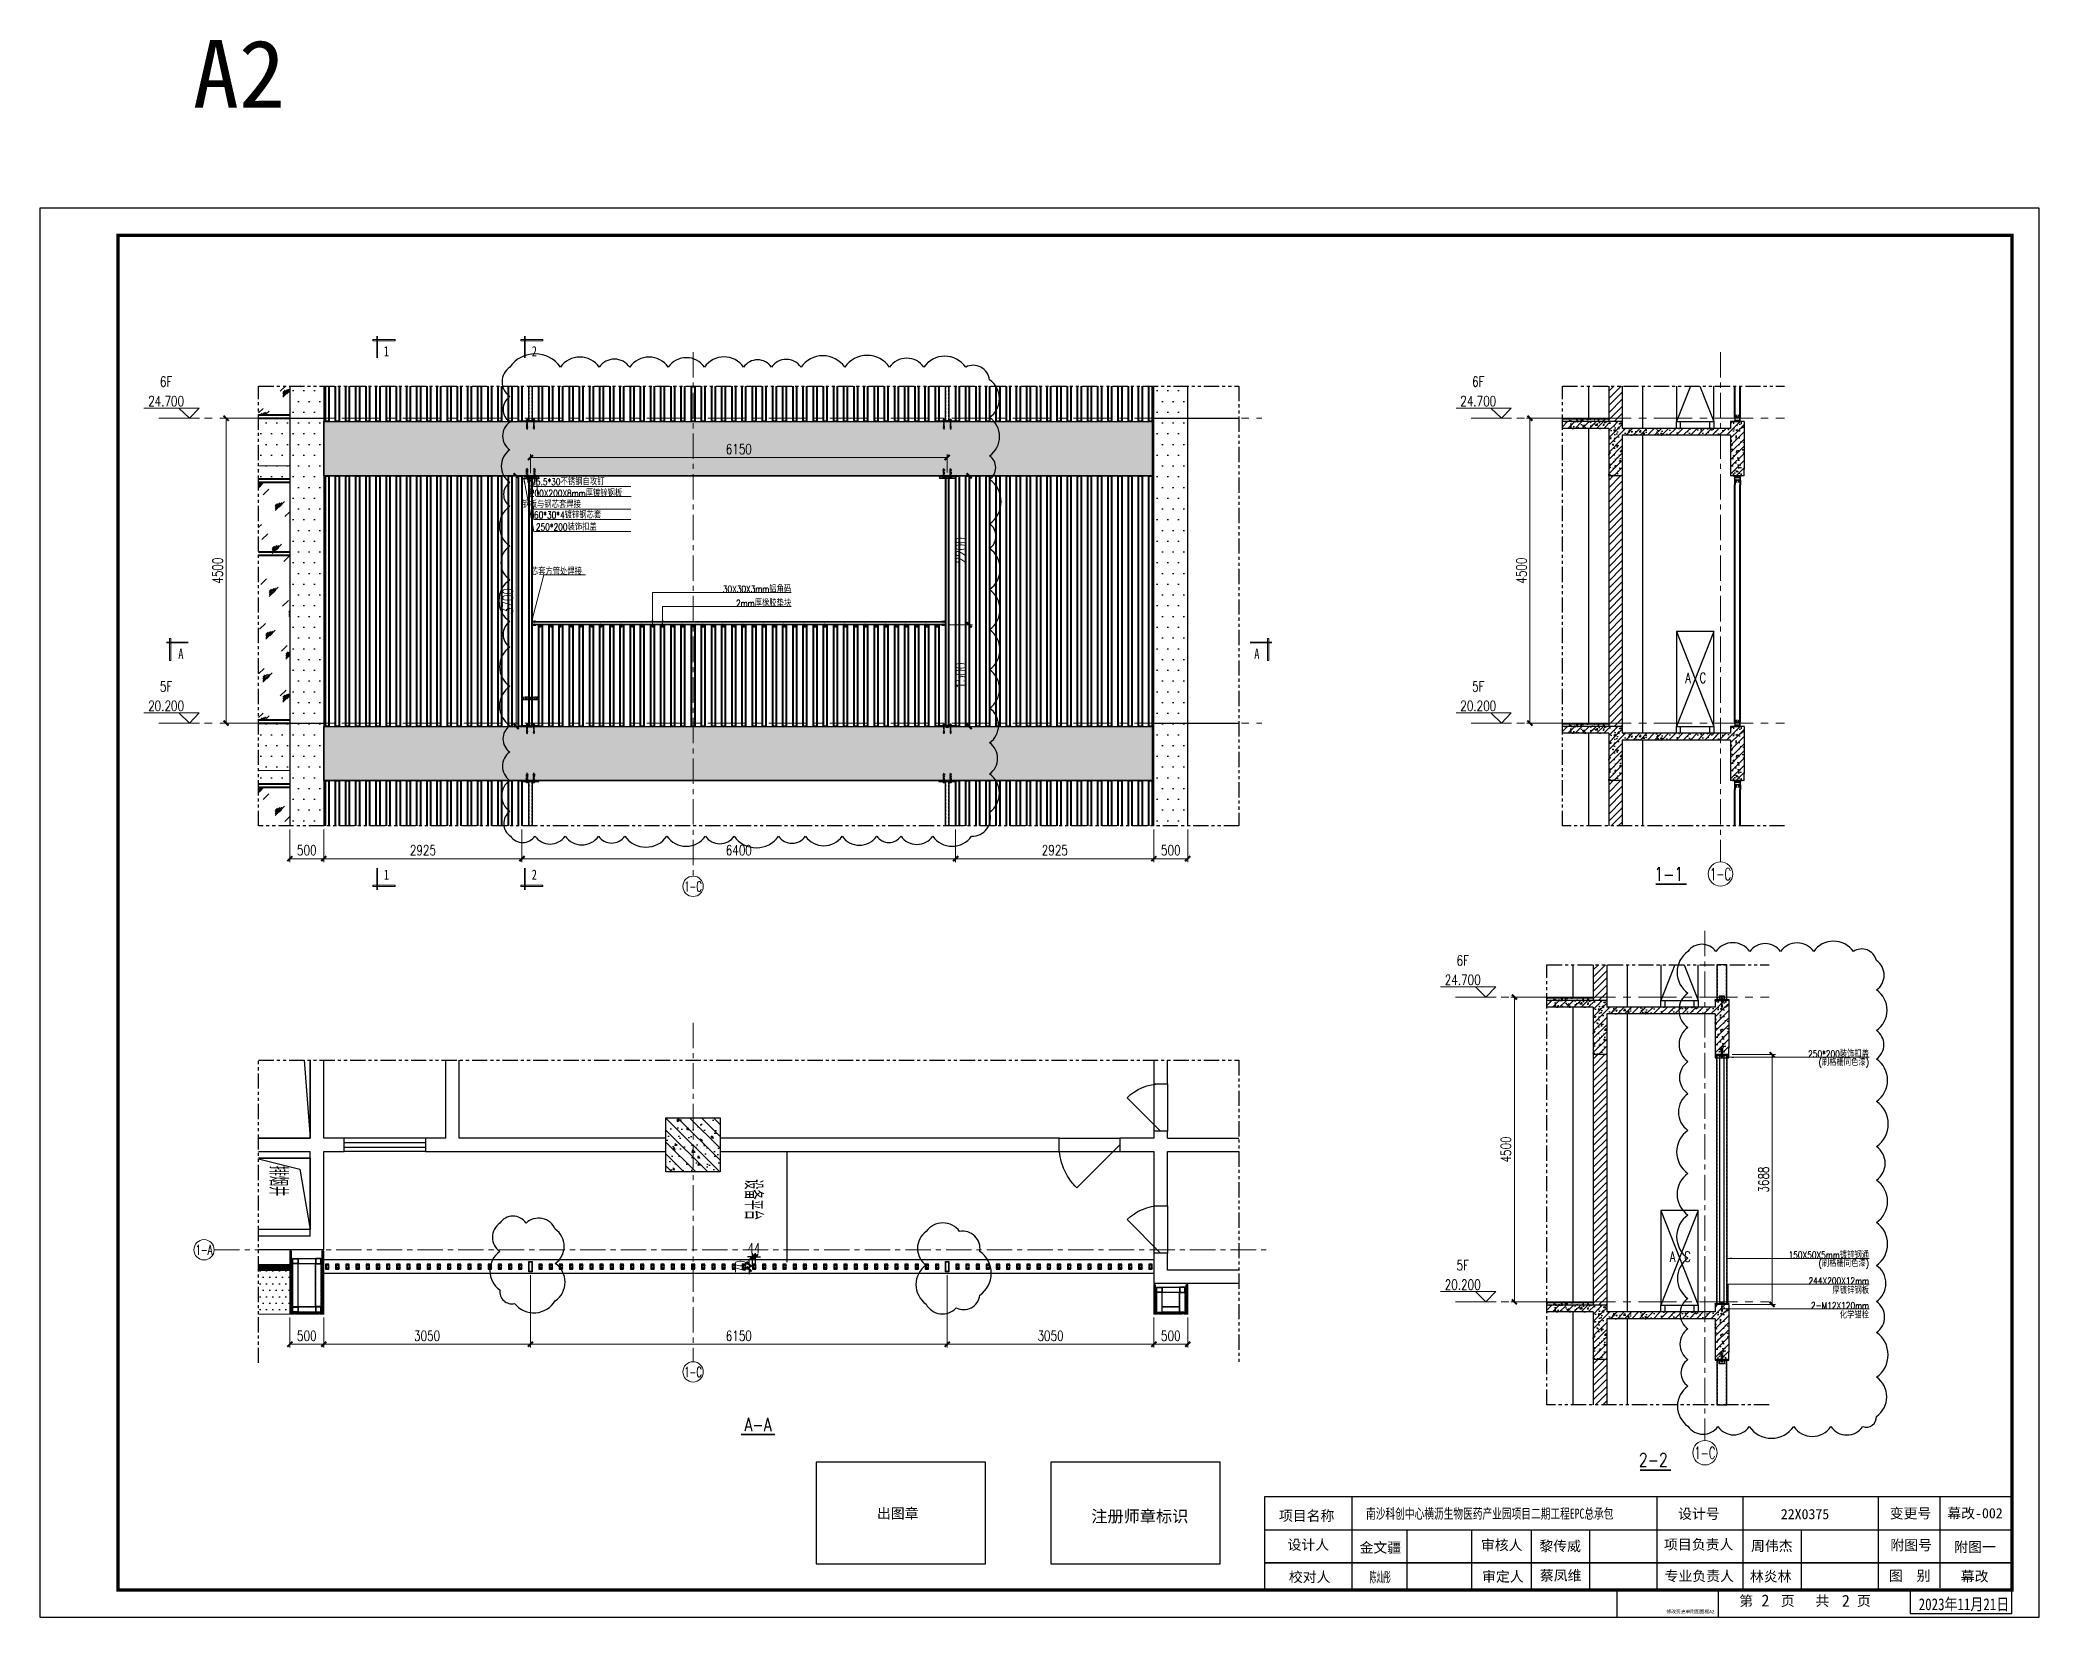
# Model space of a CAD drawing. Header units: millimetres. Extents: x 105307 to 134823, y 171302 to 228148.
# Drawn here: x 105323 to 134823, y 171302 to 194585 of the extents above; entities that cross this region are included whole.
import ezdxf
from ezdxf.enums import TextEntityAlignment as Align

# ---------------------------------------------------------------- set-up
doc = ezdxf.new("R2010")
doc.units = ezdxf.units.MM
for name, pattern in [('ACAD_ISO04W100', [30, 24, -3, 0, -3]), ('CENTER', [2, 1.25, -0.25, 0.25, -0.25]), ('DASH', [0.35, 0.25, -0.1]), ('DOTE', [2.42, 2, -0.2, 0.02, -0.2]), ('HIDDEN', [0.375, 0.25, -0.125]), ('PHANTOM2', [1.25, 0.625, -0.125, 0.125, -0.125, 0.125, -0.125])]:
    doc.linetypes.add(name, pattern=pattern)
doc.layers.get('DEFPOINTS').update_dxf_attribs({"lineweight": 0})
for name, color, linetype in [('00-AFDC-填充', 8, 'Continuous'), ('00_AXIS_轴线', 1, 'DOTE'), ('00_BL-J 玻璃截面', 122, 'Continuous'), ('00_GJ-J 钢截面', 30, 'Continuous'), ('00_GJ-J 钢材截面', 30, 'Continuous'), ('00_SCREW_配件', 11, 'Continuous'), ('00_TC 填充', 252, 'Continuous'), ('00_ZDX 折断线', 6, 'PHANTOM2'), ('A-AC', 200, 'Continuous'), ('A-COLUMN', 6, 'Continuous'), ('A-DIM_ELEV', 7, 'Continuous'), ('A-HATCH', 8, 'Continuous'), ('A-PUB_HATCH', 8, 'Continuous'), ('A-PUB_TEXT', 7, 'Continuous'), ('A-SURFACE', 5, 'Continuous'), ('A-W-见线', 9, 'Continuous'), ('A-WALL', 4, 'Continuous'), ('ATT', 13, 'Continuous'), ('dim', 1, 'Continuous'), ('DOTE', 1, 'DOTE'), ('G-1#-CO-(BF)$0$G-mlb-柱填充下', 251, 'Continuous'), ('J1--结构边线、平面开洞$0$A-HOLE', 7, 'Continuous'), ('J1-02-二至十层平面图$0$A-WALL', 4, 'Continuous'), ('J1-02-二至十层平面图$0$A-WINDOW', 2, 'Continuous'), ('J1-1栋立剖面图$0$A-LHATCH', 252, 'Continuous'), ('Q03轴线', 1, 'ACAD_ISO04W100'), ('Q08虚线', 75, 'HIDDEN'), ('Q09五金', 31, 'Continuous'), ('TXT', 7, 'Continuous'), ('XC', 3, 'Continuous'), ('Zhongxinxian(中心线)', 1, 'ACAD_ISO04W100'), ('填充', 8, 'Continuous')]:
    doc.layers.add(name, color=color, linetype=linetype)
for name, color, linetype, lineweight in [('00_BZ 标注', 1, 'Continuous', 20), ('00_JG  结构', 5, 'Continuous', 30), ('00_JIAO 胶', 247, 'Continuous', 9), ('00_LB 铝板', 3, 'Continuous', 20), ('00_WZ 文字', 2, 'Continuous', 20), ('00_XC-T 型材投影', 143, 'Continuous', 40), ('00_XX 虚线', 8, 'HIDDEN', 9), ('00_ZX 轴线', 1, 'CENTER', 9), ('Fuzhuxian1-辅助线（胶条，五金等）', 243, 'Continuous', 15), ('Gasket（胶）', 2, 'Continuous', 9), ('HATCH', 251, 'Continuous', 9)]:
    doc.layers.add(name, color=color, linetype=linetype, lineweight=lineweight)
for name, color, linetype, plot in [('J1-1栋立剖面图$0$A-LHATCH-边线', 3, 'Continuous', False), ('noprint', 8, 'Continuous', False), ('VHSoft_barcode', 8, 'Continuous', False), ('VHSoft_boundary', 8, 'Continuous', False), ('不打印层', 250, 'DASH', False)]:
    doc.layers.add(name, color=color, linetype=linetype, plot=plot)
doc.styles.add('_HZTXT', font='txt.shx', dxfattribs={"width": 0.8, "bigfont": 'HZTXT.shx'})
doc.styles.add('_TCH_DIM', font='SIMPLEX', dxfattribs={"bigfont": 'GBCBIG'})
doc.styles.add('AFDC', font='romans.shx', dxfattribs={"width": 0.75, "bigfont": 'chinese.shx'})
doc.styles.add('AFDC-标题', font='STXIHEI.TTF', dxfattribs={"width": 0.75})
doc.styles.add('ST', font='')
doc.styles.add('省院标准字体1', font='romans.shx', dxfattribs={"width": 0.8, "bigfont": 'gbhzfs.shx'})
doc.styles.get('ST').set_extended_font_data('SimSun')
doc.dimstyles.new('DIM12', dxfattribs={"dimscale": 12, "dimtxt": 3, "dimasz": 1.5, "dimexe": 1, "dimexo": 1, "dimgap": 1, "dimtad": 1, "dimdec": 0, "dimzin": 12, "dimdsep": 46, "dimtxsty": 'AFDC', "dimblk": 'ARCHTICK', "dimcen": 1, "dimclrd": 1, "dimclre": 1, "dimclrt": 2, "dimadec": 0, "dimazin": 1, "dimtfac": 1, "dimtdec": 0, "dimtix": 1, "dimtmove": 2, "dimatfit": 3, "dimfxl": 0, "dimtolj": 1, "dimtzin": 0, "dimlwd": -1, "dimlwe": -1, "dimarcsym": 0})
doc.dimstyles.new('DIM50', dxfattribs={"dimscale": 50, "dimtxt": 3, "dimasz": 1.5, "dimexe": 1, "dimexo": 1, "dimgap": 1, "dimtad": 1, "dimdec": 0, "dimzin": 12, "dimdsep": 46, "dimtxsty": 'AFDC', "dimblk": 'ARCHTICK', "dimcen": 1, "dimclrd": 1, "dimclre": 1, "dimclrt": 2, "dimadec": 0, "dimazin": 1, "dimtfac": 1, "dimtdec": 0, "dimtix": 1, "dimtmove": 2, "dimatfit": 3, "dimfxl": 0, "dimtolj": 1, "dimtzin": 0, "dimlwd": -1, "dimlwe": -1, "dimarcsym": 0})
pattern_1 = [(45, (129693.505, 179705.37), (-53.033, 53.033), []), (50, (129693.5, 179705.37), (215.178, -18.826), [22.5, -247.5]), (355, (129693.5, 179705.37), (-41.625, 225.658), [18, -198]), (100.451, (129711.44, 179703.8), (173.553, 206.832), [19.122, -210.343]), (46.184, (129693.5, 179765.37), (320.172, -49.656), [33.75, -371.25]), (96.636, (129720.2, 179761.23), (280.4, 292.235), [28.683, -315.514]), (351.184, (129693.5, 179765.37), (280.4, 292.236), [27, -297]), (21, (129723.5, 179750.37), (179.072, -120.786), [22.5, -247.5]), (326, (129723.5, 179750.37), (72.995, 217.545), [18, -198]), (71.451, (129738.43, 179740.3), (252.067, 96.76), [19.122, -210.343]), (37.5, (129693.505, 179705.37), (3.648, 99.8682), [0, -195.6, 0, -201, 0, -198.75]), (7.5, (129693.5, 179705.37), (78.921, 118.3235), [0, -114.6, 0, -191.1, 0, -75.75]), (327.5, (129626.605, 179705.37), (160.1467, -6.7665), [0, -75, 0, -234, 0, -310.5]), (317.5, (129596.6, 179705.37), (174.956, 30.0315), [0, -97.5, 0, -155.4, 0, -220.5])]
pattern_2 = [(45, (129693.505, 175205.37), (-53.033, 53.033), []), (50, (129693.5, 175205.37), (215.178, -18.826), [22.5, -247.5]), (355, (129693.5, 175205.37), (-41.625, 225.658), [18, -198]), (100.451, (129711.44, 175203.8), (173.553, 206.832), [19.122, -210.343]), (46.184, (129693.5, 175265.37), (320.172, -49.656), [33.75, -371.25]), (96.636, (129720.2, 175261.23), (280.4, 292.235), [28.683, -315.514]), (351.184, (129693.5, 175265.37), (280.4, 292.236), [27, -297]), (21, (129723.5, 175250.37), (179.072, -120.786), [22.5, -247.5]), (326, (129723.5, 175250.37), (72.995, 217.545), [18, -198]), (71.451, (129738.43, 175240.3), (252.067, 96.76), [19.122, -210.343]), (37.5, (129693.505, 175205.37), (3.648, 99.8682), [0, -195.6, 0, -201, 0, -198.75]), (7.5, (129693.5, 175205.37), (78.921, 118.3235), [0, -114.6, 0, -191.1, 0, -75.75]), (327.5, (129626.605, 175205.37), (160.1467, -6.7665), [0, -75, 0, -234, 0, -310.5]), (317.5, (129596.6, 175205.37), (174.956, 30.0315), [0, -97.5, 0, -155.4, 0, -220.5])]
pattern_3 = [(45, (129922.78, 188249.82), (-53.033, 53.033), []), (50, (129922.78, 188249.82), (215.178, -18.826), [22.5, -247.5]), (355, (129922.78, 188249.82), (-41.625, 225.658), [18, -198]), (100.451, (129940.71, 188248.25), (173.553, 206.832), [19.122, -210.343]), (46.184, (129922.78, 188309.82), (320.172, -49.656), [33.75, -371.25]), (96.636, (129949.46, 188305.68), (280.4, 292.235), [28.683, -315.514]), (351.184, (129922.78, 188309.82), (280.4, 292.236), [27, -297]), (21, (129952.78, 188294.82), (179.072, -120.786), [22.5, -247.5]), (326, (129952.78, 188294.82), (72.995, 217.545), [18, -198]), (71.451, (129967.7, 188284.76), (252.067, 96.76), [19.122, -210.343]), (37.5, (129922.78, 188249.82), (3.648, 99.8682), [0, -195.6, 0, -201, 0, -198.75]), (7.5, (129922.78, 188249.82), (78.921, 118.3235), [0, -114.6, 0, -191.1, 0, -75.75]), (327.5, (129855.88, 188249.82), (160.1467, -6.7665), [0, -75, 0, -234, 0, -310.5]), (317.5, (129825.88, 188249.82), (174.956, 30.0315), [0, -97.5, 0, -155.4, 0, -220.5])]
pattern_4 = [(45, (129922.78, 183749.82), (-53.033, 53.033), []), (50, (129922.78, 183749.82), (215.178, -18.826), [22.5, -247.5]), (355, (129922.78, 183749.82), (-41.625, 225.658), [18, -198]), (100.451, (129940.71, 183748.25), (173.553, 206.832), [19.122, -210.343]), (46.184, (129922.78, 183809.82), (320.172, -49.656), [33.75, -371.25]), (96.636, (129949.46, 183805.68), (280.4, 292.235), [28.683, -315.514]), (351.184, (129922.78, 183809.82), (280.4, 292.236), [27, -297]), (21, (129952.78, 183794.82), (179.072, -120.786), [22.5, -247.5]), (326, (129952.78, 183794.82), (72.995, 217.545), [18, -198]), (71.451, (129967.7, 183784.76), (252.067, 96.76), [19.122, -210.343]), (37.5, (129922.78, 183749.82), (3.648, 99.8682), [0, -195.6, 0, -201, 0, -198.75]), (7.5, (129922.78, 183749.82), (78.921, 118.3235), [0, -114.6, 0, -191.1, 0, -75.75]), (327.5, (129855.88, 183749.82), (160.1467, -6.7665), [0, -75, 0, -234, 0, -310.5]), (317.5, (129825.88, 183749.82), (174.956, 30.0315), [0, -97.5, 0, -155.4, 0, -220.5])]
pattern_5 = [(0, (4917.55, 226238.3), (79.375, 158.75), [0, -158.75])]

msp = doc.modelspace()

# ---------------------------------------------------------------- texts
at = {"layer": '00_WZ 文字', "style": '_HZTXT', "width": 0.8}
for s, p in [('200X200X8mm厚镀锌钢板', (113915.3, 187843.3)), ('M5.5*30不锈钢自攻钉', (113653.3, 188011.8)), ('钢板与钢芯套焊接', (113306.4, 187677.6)), ('60*30*4镀锌钢芯套', (113606.1, 187521.8)), ('250*200装饰扣盖', (113540.2, 187344.7)), ('芯套方管处焊接', (113321.4, 186686.3)), ('30X30X3mm铝角码', (116409.6, 186428.2)), ('2mm厚橡胶垫块', (116409.6, 186219.6)), ('250*200装饰扣盖', (132314.5, 179565.3)), ('(刷格栅同色漆)', (132314.5, 179442.2)), ('150X50X5mm镀锌钢通', (132314.5, 176596.7)), ('(刷格栅同色漆)', (132314.5, 176473.5)), ('244X200X12mm', (132314.5, 176215.3)), ('厚镀锌钢板', (132314.5, 176075.2)), ('2-M12X120mm', (132314.5, 175851)), ('化学锚栓', (132314.5, 175711))]:
    msp.add_text(s, height=100, dxfattribs=at).set_placement(p, align=Align.RIGHT)
at = {"layer": 'A-PUB_TEXT', "style": '省院标准字体1', "width": 0.8}
for s, p in [('排烟井', (108709.5, 177966.2)), ('设备平台', (115721.9, 177765.5))]:
    msp.add_text(s, height=261.81, rotation=270, dxfattribs=at).set_placement(p)

# ---------------------------------------------------------------- blocks, each defined once
blk = doc.blocks.new('ktsafsafs')
at = {"layer": 'A-AC', "color": 8}
for p, q in [((450, 700), (-100, -700)), ((-100, 700), (450, -700))]:
    blk.add_line(p, q, dxfattribs=at)
for points in [[(-100, 700), (-100, -700), (450, -700), (450, 700)], [(-100, -700), (-43, -700), (-43, -800), (-100, -800)], [(393, -700), (450, -700), (450, -800), (393, -800)]]:
    blk.add_lwpolyline(points, close=True, dxfattribs=at)
at = {"layer": 'A-AC', "color": 8, "style": '_TCH_DIM', "width": 0.705882}
for s, p in [('A', (31, -60)), ('C', (242, -60))]:
    blk.add_text(s, height=153, dxfattribs=at).set_placement(p)
blk = doc.blocks.new('J1-02-二至十层平面图$0$$DorLib2D$00000114')
at = {"color": 0}
blk.add_line((0.5, 0), (-0.207, 0.707), dxfattribs=at)
blk.add_arc((0.5, 0), 1, 135, 180, dxfattribs=at)
blk = doc.blocks.new('J1-02-二至十层平面图$0$$WINLIB2D$00000001')
at = {"color": 0}
for points in [[(-0.5, 0.5), (-0.5, -0.5)], [(-0.5, 0.5), (0.5, 0.5)], [(0.5, -0.5), (0.5, 0.5)], [(0.5, 0.167), (-0.5, 0.167)], [(0.5, -0.167), (-0.5, -0.167)], [(-0.5, -0.5), (0.5, -0.5)]]:
    blk.add_lwpolyline(points, dxfattribs=at)
blk = doc.blocks.new('轴线')
at = {"layer": '00_BZ 标注', "color": 1}
blk.add_circle((0, 0.03), 3, dxfattribs=at)
at = {"layer": '00_WZ 文字', "style": 'AFDC', "width": 0.6}
blk.add_attdef('A', text='', height=3, dxfattribs=at).set_placement((0.01, 0.15), align=Align.MIDDLE)
blk = doc.blocks.new('xafefwf0214')
at = {"layer": '填充'}
h = blk.add_hatch(dxfattribs=at)
h.set_pattern_fill('ANSI37', color=256, scale=9.84375, angle=270)
h.set_pattern_definition([(135, (45952.6584, -174947.2089), (-0.870072797, -0.870072797), []), (225, (45952.6584, -174947.2089), (0.870072797, -0.870072797), [])])
edge = h.paths.add_edge_path()
edge.add_line((-20, 14), (-20, 12))
edge.add_line((-20, 12), (-20, 11))
edge.add_line((-20, 11), (-20, 11))
edge.add_line((-20, 11), (-20, 10))
edge.add_line((-20, 10), (-20, 10))
edge.add_line((-20, 10), (-20, 9))
edge.add_line((-20, 9), (-20, 9))
edge.add_line((-20, 9), (-20, 9))
edge.add_line((-20, 9), (-19, 8))
edge.add_line((-19, 8), (-19, 8))
edge.add_line((-19, 8), (-19, 8))
edge.add_line((-19, 8), (-18, 8))
edge.add_line((-18, 8), (-18, 8))
edge.add_line((-18, 8), (-17, 8))
edge.add_line((-17, 8), (-15, 8))
edge.add_arc((-15, 4), 3.9, 449.4316, 629.5127)
edge.add_line((-15, 0), (-27, 0))
edge.add_arc((-66, 26), 47.1, 327.0294, 345.4268)
h = blk.add_hatch(dxfattribs=at)
h.set_pattern_fill('HONEY', color=256, scale=9.84375, angle=270)
h.set_pattern_definition([(90, (45952.6584, -174947.7464), (-1.0656171914, 1.845703125), [1.23046875, -2.4609375]), (210, (45952.6584, -174947.7464), (-1.0656171984, -1.845703121), [1.23046875, -2.4609375]), (150, (45952.6584, -174947.7464), (-2.13123439, 4e-09), [-2.4609375, 1.23046875])])
edge = h.paths.add_edge_path()
edge.add_arc((-15, 4), 3.91, 180, 540, ccw=False)
for p, q in [((-11, 0), (0, 8)), ((-11, 8), (0, 0))]:
    blk.add_line(p, q, dxfattribs=at)
blk.add_lwpolyline([(-11, 0), (0, 0), (0, 8), (-11, 8)], close=True, dxfattribs=at)
blk.add_circle((-15, 4, 0), 3.91, dxfattribs=at)
blk.add_arc((-66, 26), 47.1, 327.0294, 345.4268, dxfattribs=at)
blk = doc.blocks.new('A$C56B20768')
at = {"layer": '00_TC 填充'}
h = blk.add_hatch(dxfattribs=at)
h.set_pattern_fill('ANSI32', color=256, scale=2)
h.set_pattern_definition([(45, (82730.632, -62140.806), (-6.7351921, 6.7351921), []), (45, (82735.122, -62140.806), (-6.7351921, 6.7351921), [])])
h.paths.add_polyline_path([(35, 75), (-35, 75), (-35, 5), (35, 5)], flags=16)
edge = h.paths.add_edge_path()
edge.add_line((35, 80), (-35, 80))
edge.add_arc((-35, 75), 5, 90, 180)
edge.add_line((-40, 75), (-40, 5))
edge.add_arc((-35, 5), 5, 180, 270)
edge.add_line((-35, 0), (35, 0))
edge.add_arc((35, 5), 5, 270, 360)
edge.add_line((40, 5), (40, 75))
edge.add_arc((35, 75), 5, 0, 90)
at = {"layer": '00_GJ-J 钢截面', "ltscale": 20}
blk.add_lwpolyline([(35, 80), (-35, 80, 0.414214), (-40, 75), (-40, 5, 0.414214), (-35, 0), (35, 0, 0.414214), (40, 5), (40, 75, 0.414214)], format="xyb", close=True, dxfattribs=at)
blk.add_lwpolyline([(35, 75), (-35, 75), (-35, 5), (35, 5)], close=True, dxfattribs=at)
blk = doc.blocks.new('*U21')
at = {"layer": 'HATCH'}
h = blk.add_hatch(dxfattribs=at)
h.set_pattern_fill('ANSI37', color=256, scale=10)
h.set_pattern_definition([(45, (182.875, 124.2346), (-0.8838835, 0.8838835), []), (135, (182.875, 124.2346), (-0.8838835, -0.8838835), [])])
edge = h.paths.add_edge_path()
edge.add_line((1, -6), (18, -6))
edge.add_line((18, -6), (18, -7))
edge.add_arc((18, -7), 0.2, 0, 90)
edge.add_line((18, -6), (9, -6))
edge.add_arc((9, -7), 0.2, 90, 180)
edge.add_line((9, -7), (9, -7))
edge.add_arc((9, -7), 0.2, -90, 0, ccw=False)
edge.add_line((9, -8), (8, -8))
edge.add_arc((8, -8), 0.2, 90, 180)
edge.add_line((8, -8), (8, -10))
edge.add_line((8, -10), (8, -10))
edge.add_line((8, -10), (8, -14))
edge.add_line((8, -14), (8, -15))
edge.add_line((8, -15), (8, -16))
edge.add_arc((8, -16), 0.2, 180, 270)
edge.add_line((8, -16), (9, -16))
edge.add_arc((9, -17), 0.2, 0, 90, ccw=False)
edge.add_line((9, -17), (9, -17))
edge.add_arc((9, -17), 0.2, 180, 270)
edge.add_line((9, -18), (18, -18))
edge.add_arc((18, -17), 0.2, 270, 360)
edge.add_line((18, -17), (18, -18))
edge.add_line((18, -18), (1, -18))
edge.add_line((1, -18), (1, -6))
h = blk.add_hatch(dxfattribs=at)
h.set_pattern_fill('HEX', color=256, scale=3)
h.set_pattern_definition([(0, (-168.42523, -137.30114), (0, 0.649519), [0.375, -0.75]), (120, (-168.42523, -137.30114), (-0.5625, -0.3247595), [0.375, -0.75]), (60, (-168.05023, -137.30114), (-0.5625, 0.3247595), [0.375, -0.75])])
edge = h.paths.add_edge_path()
edge.add_arc((9, -9), 0.2, 450, 540, ccw=False)
edge.add_line((9, -8), (10, -8))
edge.add_arc((10, -8), 0.2, 270, 360)
edge.add_line((10, -8), (10, -8))
edge.add_arc((10, -8), 0.2, 450, 540, ccw=False)
edge.add_line((10, -8), (17, -8))
edge.add_arc((17, -8), 0.2, 360, 450, ccw=False)
edge.add_line((17, -8), (17, -10))
edge.add_line((17, -10), (17, -10))
edge.add_line((17, -10), (17, -14))
edge.add_line((17, -14), (17, -15))
edge.add_line((17, -15), (17, -16))
edge.add_arc((17, -16), 0.2, 270, 360, ccw=False)
edge.add_line((17, -16), (10, -16))
edge.add_arc((10, -16), 0.2, 180, 270, ccw=False)
edge.add_line((10, -16), (10, -16))
edge.add_arc((10, -16), 0.2, 360, 450)
edge.add_line((10, -16), (9, -16))
edge.add_arc((9, -15), 0.2, 180, 270, ccw=False)
edge.add_line((9, -15), (9, -9))
at = {"layer": '00_BL-J 玻璃截面', "color": 252}
for p, q in [((0, -1), (481, -1)), ((0, -5), (481, -5)), ((0, -19), (481, -19)), ((0, -23), (481, -23))]:
    blk.add_line(p, q, dxfattribs=at)
at = {"layer": '00_BL-J 玻璃截面'}
for points in [[(481, 0), (1, 0), (0, -1), (0, -5), (1, -6), (481, -6)], [(481, -18), (1, -18), (0, -19), (0, -23), (1, -24), (481, -24)]]:
    blk.add_lwpolyline(points, dxfattribs=at)
at = {"layer": 'DEFPOINTS'}
for p in [(0, 0), (0, -24)]:
    blk.add_point(p, dxfattribs=at)
at = {"layer": 'Gasket（胶）'}
for points in [[(1, -6), (1, -6), (18, -6), (18, -7, 0.414214), (18, -6), (9, -6, 0.414214), (9, -7), (9, -7, -0.414214), (9, -8), (8, -8, 0.414214), (8, -8), (8, -10), (8, -10), (8, -14), (8, -15), (8, -16, 0.414214), (8, -16), (9, -16, -0.414214), (9, -17), (9, -17, 0.414214), (9, -18), (18, -18, 0.414214), (18, -17), (18, -18), (1, -18), (1, -18)], [(9, -17), (9, -17, 0.414214), (9, -18), (18, -18, 0.414214), (18, -17), (18, -15), (17, -15), (17, -16, -0.414214), (17, -16), (10, -16, -0.414214), (10, -16), (10, -16, 0.414214), (10, -16), (9, -16, -0.414214), (9, -15), (9, -9, -0.414214), (9, -8), (10, -8, 0.414214), (10, -8), (10, -8, -0.414214), (10, -8), (17, -8, -0.414214), (17, -8), (17, -10), (18, -10), (18, -7, 0.414214), (18, -6), (9, -6, 0.414214), (9, -7), (9, -7, -0.414214), (9, -8), (8, -8, 0.414214), (8, -8), (8, -16, 0.414214), (8, -16), (9, -16, -0.414214)], [(9, -9, -0.414214), (9, -8), (10, -8, 0.414214), (10, -8), (10, -8, -0.414214), (10, -8), (17, -8, -0.414214), (17, -8), (17, -10), (18, -10), (18, -10), (17, -10), (17, -14), (18, -14), (18, -15), (17, -15), (17, -16, -0.414214), (17, -16), (10, -16, -0.414214), (10, -16), (10, -16, 0.414214), (10, -16), (9, -16, -0.414214), (9, -15)]]:
    blk.add_lwpolyline(points, format="xyb", close=True, dxfattribs=at)
blk.add_lwpolyline([(17, -10), (18, -10), (18, -14), (17, -14)], close=True, dxfattribs=at)
blk = doc.blocks.new('_ArchTick')
at = {"color": 0, "linetype": 'ByBlock', "const_width": 0.4}
blk.add_lwpolyline([(-0.5, -0.5), (0.5, 0.5)], dxfattribs=at)
blk = doc.blocks.new('*D29')
at = {"layer": '00_BZ 标注', "color": 1, "transparency": 16777216}
for p, q in [((109011, 175724), (109011, 175279)), ((109511, 175724), (109511, 175279)), ((109011, 175329), (109511, 175329))]:
    blk.add_line(p, q, dxfattribs=at)
at = {"layer": 'DEFPOINTS', "color": 0, "transparency": 16777216}
for p in [(109011, 175774), (109511, 175774), (109511, 175329)]:
    blk.add_point(p, dxfattribs=at)
at = {"layer": '00_BZ 标注', "color": 1, "transparency": 16777216, "xscale": 75, "yscale": 75, "zscale": 75, "rotation": 180}
blk.add_blockref('_ArchTick', (109011, 175329), dxfattribs=at)
at = {"layer": '00_BZ 标注', "color": 1, "transparency": 16777216, "xscale": 75, "yscale": 75, "zscale": 75}
blk.add_blockref('_ArchTick', (109511, 175329), dxfattribs=at)
at = {"layer": '00_BZ 标注', "color": 2, "transparency": 16777216, "insert": (109261, 175454), "char_height": 150, "attachment_point": 5, "style": 'AFDC'}
blk.add_mtext('\\A1;500', dxfattribs=at)
blk = doc.blocks.new('*D37')
at = {"layer": '00_BZ 标注', "color": 1, "transparency": 16777216}
for p, q in [((112561, 176349), (112561, 175279)), ((109511, 175724), (109511, 175279)), ((109511, 175329), (112561, 175329))]:
    blk.add_line(p, q, dxfattribs=at)
at = {"layer": 'DEFPOINTS', "color": 0, "transparency": 16777216}
for p in [(112561, 176399), (109511, 175774), (112561, 175329)]:
    blk.add_point(p, dxfattribs=at)
at = {"layer": '00_BZ 标注', "color": 1, "transparency": 16777216, "xscale": 75, "yscale": 75, "zscale": 75, "rotation": 180}
blk.add_blockref('_ArchTick', (109511, 175329), dxfattribs=at)
at = {"layer": '00_BZ 标注', "color": 1, "transparency": 16777216, "xscale": 75, "yscale": 75, "zscale": 75}
blk.add_blockref('_ArchTick', (112561, 175329), dxfattribs=at)
at = {"layer": '00_BZ 标注', "color": 2, "transparency": 16777216, "insert": (111036, 175454), "char_height": 150, "attachment_point": 5, "style": 'AFDC'}
blk.add_mtext('\\A1;3050', dxfattribs=at)
blk = doc.blocks.new('*D38')
at = {"layer": '00_BZ 标注', "color": 1, "transparency": 16777216}
for p, q in [((112561, 176349), (112561, 175279)), ((118711, 176349), (118711, 175279)), ((112561, 175329), (118711, 175329))]:
    blk.add_line(p, q, dxfattribs=at)
at = {"layer": 'DEFPOINTS', "color": 0, "transparency": 16777216}
for p in [(112561, 176399), (118711, 176399), (118711, 175329)]:
    blk.add_point(p, dxfattribs=at)
at = {"layer": '00_BZ 标注', "color": 1, "transparency": 16777216, "xscale": 75, "yscale": 75, "zscale": 75, "rotation": 180}
blk.add_blockref('_ArchTick', (112561, 175329), dxfattribs=at)
at = {"layer": '00_BZ 标注', "color": 1, "transparency": 16777216, "xscale": 75, "yscale": 75, "zscale": 75}
blk.add_blockref('_ArchTick', (118711, 175329), dxfattribs=at)
at = {"layer": '00_BZ 标注', "color": 2, "transparency": 16777216, "insert": (115636, 175454), "char_height": 150, "attachment_point": 5, "style": 'AFDC'}
blk.add_mtext('\\A1;6150', dxfattribs=at)
blk = doc.blocks.new('*D39')
at = {"layer": '00_BZ 标注', "color": 1, "transparency": 16777216}
for p, q in [((118711, 176349), (118711, 175279)), ((121761, 175724), (121761, 175279)), ((118711, 175329), (121761, 175329))]:
    blk.add_line(p, q, dxfattribs=at)
at = {"layer": 'DEFPOINTS', "color": 0, "transparency": 16777216}
for p in [(118711, 176399), (121761, 175774), (121761, 175329)]:
    blk.add_point(p, dxfattribs=at)
at = {"layer": '00_BZ 标注', "color": 1, "transparency": 16777216, "xscale": 75, "yscale": 75, "zscale": 75, "rotation": 180}
blk.add_blockref('_ArchTick', (118711, 175329), dxfattribs=at)
at = {"layer": '00_BZ 标注', "color": 1, "transparency": 16777216, "xscale": 75, "yscale": 75, "zscale": 75}
blk.add_blockref('_ArchTick', (121761, 175329), dxfattribs=at)
at = {"layer": '00_BZ 标注', "color": 2, "transparency": 16777216, "insert": (120236, 175454), "char_height": 150, "attachment_point": 5, "style": 'AFDC'}
blk.add_mtext('\\A1;3050', dxfattribs=at)
blk = doc.blocks.new('*D30')
at = {"layer": '00_BZ 标注', "color": 1, "transparency": 16777216}
for p, q in [((121761, 175724), (121761, 175279)), ((122261, 175724), (122261, 175279)), ((121761, 175329), (122261, 175329))]:
    blk.add_line(p, q, dxfattribs=at)
at = {"layer": 'DEFPOINTS', "color": 0, "transparency": 16777216}
for p in [(121761, 175774), (122261, 175774), (122261, 175329)]:
    blk.add_point(p, dxfattribs=at)
at = {"layer": '00_BZ 标注', "color": 1, "transparency": 16777216, "xscale": 75, "yscale": 75, "zscale": 75, "rotation": 180}
blk.add_blockref('_ArchTick', (121761, 175329), dxfattribs=at)
at = {"layer": '00_BZ 标注', "color": 1, "transparency": 16777216, "xscale": 75, "yscale": 75, "zscale": 75}
blk.add_blockref('_ArchTick', (122261, 175329), dxfattribs=at)
at = {"layer": '00_BZ 标注', "color": 2, "transparency": 16777216, "insert": (122011, 175454), "char_height": 150, "attachment_point": 5, "style": 'AFDC'}
blk.add_mtext('\\A1;500', dxfattribs=at)
blk = doc.blocks.new('*U55')
at = {"layer": '00_AXIS_轴线', "ltscale": 0.1}
for p, q in [((0, -7), (0, 3)), ((-5, -2), (5, -2))]:
    blk.add_line(p, q, dxfattribs=at)
at = {"layer": '00_SCREW_配件'}
for p, q in [((0, -1), (-1, 0)), ((0, -1), (1, 0)), ((-1, -2), (-2, -1)), ((-1, -2), (-2, -3)), ((-1, -2), (-1, -1)), ((0, -1), (-1, -1)), ((-1, -2), (-1, -3)), ((0, -3), (-1, -4)), ((0, -3), (-1, -3)), ((0, -1), (1, -1)), ((1, -3), (0, -3)), ((0, -3), (1, -4)), ((1, -2), (1, -1)), ((1, -2), (2, -1)), ((1, -2), (2, -3)), ((1, -2), (1, -3))]:
    blk.add_line(p, q, dxfattribs=at)
for points in [[(-2, -1), (-1, -1, 0.414214), (-1, -1), (-1, 0), (1, 0), (1, -1, 0.414214), (1, -1), (2, -1), (2, -3), (1, -3, 0.414214), (1, -3), (1, -4), (-1, -4), (-1, -3, 0.414214), (-1, -3), (-2, -3)], [(0, -3, -0.414214), (1, -2), (1, -2), (1, -2), (1, -2, -0.414214), (0, -1), (0, -1), (0, -1), (0, -1, -0.414214), (-1, -2), (-1, -2), (-1, -2), (-1, -2, -0.414214), (0, -3), (0, -3), (0, -3)]]:
    blk.add_lwpolyline(points, format="xyb", close=True, dxfattribs=at)
blk.add_circle((0, -2), 4, dxfattribs=at)
blk = doc.blocks.new('*U36')
at = {"layer": '00_AXIS_轴线', "ltscale": 0.1}
blk.add_line((0, 1), (0, -17), dxfattribs=at)
at = {"layer": '00_SCREW_配件'}
for p, q in [((-4, 0), (4, 0)), ((-2, -3), (-2, -4)), ((-2, -4), (2, -4)), ((-2, -5), (2, -4)), ((-2, -5), (-2, -4)), ((-2, -5), (2, -5)), ((-2, -5), (-2, -6)), ((-2, -5), (-2, -5)), ((-2, -6), (2, -5)), ((-2, -6), (2, -6)), ((-2, -6), (2, -6)), ((-2, -6), (-2, -6)), ((-2, -6), (-2, -6)), ((-2, -6), (-2, -7)), ((-2, -7), (2, -7)), ((-2, -8), (2, -7)), ((-2, -7), (2, -7)), ((-2, -7), (-2, -8)), ((-2, -7), (-2, -7)), ((-2, -9), (2, -8)), ((-2, -9), (2, -8)), ((-2, -8), (-2, -9)), ((-2, -9), (2, -9)), ((-2, -10), (2, -9)), ((-2, -9), (-2, -10)), ((-2, -9), (-2, -9)), ((-2, -9), (-2, -9)), ((-2, -11), (2, -10)), ((-2, -10), (2, -10)), ((-2, -10), (-2, -11)), ((-2, -10), (-2, -10)), ((-2, -11), (2, -11)), ((-2, -12), (2, -11)), ((-2, -11), (-2, -11)), ((-2, -12), (-2, -11)), ((-2, -12), (2, -12)), ((-1, -13), (-2, -12)), ((-2, -12), (-2, -12)), ((-2, -12), (-2, -12)), ((-2, -13), (2, -13)), ((-2, -13), (-1, -13)), ((-2, -13), (-1, -13)), ((-1, -13), (1, -12)), ((-1, -14), (-1, -13)), ((-1, -13), (1, -13)), ((-1, -14), (1, -14)), ((-1, -14), (1, -14)), ((-1, -14), (-1, -14)), ((-1, -14), (0, -15)), ((0, -16), (1, -14)), ((0, -15), (1, -14)), ((0, -16), (0, -15)), ((2, -13), (1, -12)), ((1, -12), (2, -12)), ((1, -14), (1, -13)), ((2, -13), (1, -13)), ((1, -14), (1, -14)), ((1, -14), (1, -14)), ((2, -3), (2, -4)), ((2, -4), (2, -5)), ((2, -4), (2, -4)), ((2, -5), (2, -5)), ((2, -6), (2, -5)), ((2, -6), (2, -6)), ((2, -6), (2, -7)), ((2, -7), (2, -7)), ((2, -7), (2, -8)), ((2, -7), (2, -7)), ((2, -8), (2, -9)), ((2, -8), (2, -8)), ((2, -10), (2, -9)), ((2, -9), (2, -9)), ((2, -10), (2, -10)), ((2, -10), (2, -11)), ((2, -11), (2, -11)), ((2, -11), (2, -12)), ((2, -12), (2, -12))]:
    blk.add_line(p, q, dxfattribs=at)
blk.add_lwpolyline([(2, -3), (-2, -3), (-4, 0), (-4, 0), (4, 0), (4, 0)], close=True, dxfattribs=at)
blk = doc.blocks.new('xafewfwfwf02514')
at = {"layer": '00_XX 虚线', "ltscale": 45}
blk.add_line((16, -8), (16, -68), dxfattribs=at)
blk.add_lwpolyline([(-11, -8), (-11, -68), (19, -68), (19, -8)], close=True, dxfattribs=at)
at = {"layer": 'XC'}
blk.add_lwpolyline([(21, 0), (-27, 0, 0.414214), (-28, 0), (-28, -76, 0.414214), (-27, -76), (21, -76, 0.414214), (22, -76), (22, 0, 0.414214)], format="xyb", close=True, dxfattribs=at)
blk.add_lwpolyline([(19, -3), (-25, -3), (-25, -73), (19, -73)], close=True, dxfattribs=at)
at = {"xscale": -1}
for name, p, rotation in [('*U55', (2, -18), 90), ('*U55', (2, -58), 90), ('*U36', (22, -18), 270)]:
    blk.add_blockref(name, p, dxfattribs=dict(at, rotation=rotation))
at = {"rotation": 270}
blk.add_blockref('*U36', (22, -58), dxfattribs=at)
blk = doc.blocks.new('标高')
at = {"layer": '00_BZ 标注', "color": 1}
blk.add_line((3, 0), (-3, 0), dxfattribs=at)
blk.add_lwpolyline([(3.11, 3.01), (0, 0), (-2.89, 3.01), (13.41, 3.01)], dxfattribs=at)
at = {"layer": '00_WZ 文字', "style": 'AFDC', "width": 0.75}
for tag, p in [('标高', (6.86, 3.44)), ('楼层', (17.42, 2.02))]:
    blk.add_attdef(tag, text='', height=3, dxfattribs=at).set_placement(p, align=Align.CENTER)
blk = doc.blocks.new('*D53')
at = {"layer": '00_BZ 标注', "color": 1, "transparency": 16777216}
for p, q in [((127511, 180455), (127031, 180455)), ((127081, 175955), (127081, 180455)), ((127511, 175955), (127031, 175955))]:
    blk.add_line(p, q, dxfattribs=at)
at = {"layer": 'DEFPOINTS', "color": 0, "transparency": 16777216}
for p in [(127081, 180455), (127561, 180455), (127561, 175955)]:
    blk.add_point(p, dxfattribs=at)
at = {"layer": '00_BZ 标注', "color": 1, "transparency": 16777216, "xscale": 75, "yscale": 75, "zscale": 75}
for p, rotation in [((127081, 180455), 90), ((127081, 175955), 270)]:
    blk.add_blockref('_ArchTick', p, dxfattribs=dict(at, rotation=rotation))
at = {"layer": '00_BZ 标注', "color": 2, "transparency": 16777216, "insert": (126956, 178205), "char_height": 150, "attachment_point": 5, "rotation": 90, "style": 'AFDC'}
blk.add_mtext('\\A1;4500', dxfattribs=at)
blk = doc.blocks.new('*U18')
at = {"layer": '00_WZ 文字', "const_width": 0.5}
blk.add_lwpolyline([(-10, 0), (0, 0)], dxfattribs=at)
at = {"layer": '00_WZ 文字', "style": 'AFDC', "width": 0.75}
blk.add_attdef('节点图', text='', height=4, dxfattribs=at).set_placement((0, 1), align=Align.RIGHT)
blk.add_attdef('比例', (0, 0), '', height=3, dxfattribs=at)
blk = doc.blocks.new('*U17')
at = {"layer": '00_WZ 文字', "const_width": 0.5}
blk.add_lwpolyline([(-9.14, 0), (0, 0)], dxfattribs=at)
at = {"layer": '00_WZ 文字', "style": 'AFDC', "width": 0.75}
blk.add_attdef('节点图', text='', height=4, dxfattribs=at).set_placement((0, 1), align=Align.RIGHT)
blk.add_attdef('比例', (0, 0), '', height=3, dxfattribs=at)
blk = doc.blocks.new('150X50X5')
at = {"layer": '00_GJ-J 钢截面', "ltscale": 5}
h = blk.add_hatch(dxfattribs=at)
h.set_pattern_fill('ANSI33', color=8, scale=2, angle=90, pattern_type=2)
h.set_pattern_definition([(135, (-98552.249, -184595.057), (-8.9802561, -8.9802561), []), (135, (-98552.249, -184586.077), (-8.9802561, -8.9802561), [6.35, -3.175])])
edge = h.paths.add_edge_path(flags=16)
edge.add_line((-69, 45), (69, 45))
edge.add_arc((69, 44), 1, 0, 90, ccw=False)
edge.add_line((70, 44), (70, 6))
edge.add_arc((69, 6), 1, -90, 0, ccw=False)
edge.add_line((69, 5), (-69, 5))
edge.add_arc((-69, 6), 1, 180, 270, ccw=False)
edge.add_line((-70, 6), (-70, 44))
edge.add_arc((-69, 44), 1, 90, 180, ccw=False)
edge = h.paths.add_edge_path()
edge.add_line((-72, 50), (72, 50))
edge.add_arc((72, 47), 3, 0, 90, ccw=False)
edge.add_line((75, 47), (75, 3))
edge.add_arc((72, 3), 3, -90, 0, ccw=False)
edge.add_line((72, 0), (-72, 0))
edge.add_arc((-72, 3), 3, 180, 270, ccw=False)
edge.add_line((-75, 3), (-75, 47))
edge.add_arc((-72, 47), 3, 90, 180, ccw=False)
at = {"layer": '00_GJ-J 钢截面'}
for points in [[(-72, 50), (72, 50, -0.414214), (75, 47), (75, 3, -0.414214), (72, 0), (-72, 0, -0.414214), (-75, 3), (-75, 47, -0.414214)], [(-69, 45), (69, 45, -0.414214), (70, 44), (70, 6, -0.414214), (69, 5), (-69, 5, -0.414214), (-70, 6), (-70, 44, -0.414214)]]:
    blk.add_lwpolyline(points, format="xyb", close=True, dxfattribs=at)
blk = doc.blocks.new('sdfsf')
at = {"layer": 'Q03轴线', "ltscale": 0.5}
blk.add_line((48419, -7664), (48571, -7664), dxfattribs=at)
at = {"layer": 'Q08虚线', "ltscale": 10}
for p, q in [((48446, -7656), (48447, -7671)), ((48448, -7659), (48448, -7668)), ((48449, -7656), (48450, -7671)), ((48450, -7659), (48451, -7668)), ((48451, -7656), (48452, -7671)), ((48453, -7659), (48453, -7668)), ((48454, -7656), (48455, -7671)), ((48455, -7659), (48456, -7668)), ((48456, -7656), (48457, -7671)), ((48457, -7659), (48458, -7668)), ((48458, -7656), (48459, -7671)), ((48460, -7659), (48460, -7668)), ((48461, -7656), (48462, -7671)), ((48462, -7659), (48463, -7668)), ((48463, -7656), (48464, -7671)), ((48465, -7659), (48465, -7668)), ((48466, -7656), (48467, -7671)), ((48467, -7659), (48468, -7668)), ((48468, -7656), (48469, -7671))]:
    blk.add_line(p, q, dxfattribs=at)
at = {"layer": 'Q08虚线'}
for p, q in [((48469, -7660), (48469, -7670)), ((48528, -7658), (48535, -7658)), ((48528, -7670), (48535, -7670))]:
    blk.add_line(p, q, dxfattribs=at)
for points in [[(48469, -7658), (48468, -7656), (48467, -7659), (48466, -7656), (48465, -7659), (48463, -7656), (48462, -7659), (48461, -7656), (48460, -7659), (48458, -7656), (48457, -7659), (48456, -7656), (48455, -7659), (48454, -7656), (48453, -7659), (48451, -7656), (48450, -7659), (48449, -7656), (48448, -7659), (48446, -7656), (48446, -7657)], [(48446, -7668), (48447, -7671), (48448, -7668), (48450, -7671), (48451, -7668), (48452, -7671), (48453, -7668), (48455, -7671), (48456, -7668), (48457, -7671), (48458, -7668), (48459, -7671), (48460, -7668), (48462, -7671), (48463, -7668), (48464, -7671), (48465, -7668), (48467, -7671), (48468, -7668), (48469, -7671), (48469, -7670)]]:
    blk.add_lwpolyline(points, dxfattribs=at)
for points in [[(48525, -7658), (48469, -7658), (48469, -7670), (48525, -7670)], [(48528, -7671), (48528, -7656), (48525, -7656), (48525, -7671)]]:
    blk.add_lwpolyline(points, close=True, dxfattribs=at)
blk.add_lwpolyline([(48556, -7671, 0.414214), (48558, -7668), (48558, -7659, 0.414214), (48556, -7656), (48553, -7656), (48553, -7655), (48535, -7656), (48535, -7662), (48538, -7662), (48538, -7665), (48535, -7665), (48535, -7670), (48535, -7671), (48553, -7673), (48553, -7671)], format="xyb", close=True, dxfattribs=at)
blk.add_lwpolyline([(48553, -7671, 0.364755), (48549, -7667), (48541, -7665), (48541, -7662), (48549, -7661, 0.364755), (48553, -7656)], format="xyb", dxfattribs=at)
at = {"layer": 'Q09五金'}
for p, q in [((48426, -7659), (48427, -7668)), ((48427, -7656), (48428, -7671)), ((48429, -7659), (48429, -7668)), ((48429, -7659), (48429, -7668)), ((48430, -7656), (48431, -7671)), ((48431, -7659), (48432, -7668)), ((48431, -7659), (48432, -7668)), ((48441, -7650), (48443, -7654)), ((48441, -7677), (48443, -7673)), ((48443, -7671), (48446, -7671))]:
    blk.add_line(p, q, dxfattribs=at)
for points in [[(48424, -7667), (48425, -7668), (48427, -7668), (48428, -7671), (48429, -7668), (48431, -7671), (48432, -7668), (48432, -7669), (48432, -7657), (48431, -7659), (48430, -7656), (48429, -7659), (48427, -7656), (48426, -7659), (48425, -7659), (48424, -7660), (48424, -7664)], [(48446, -7678), (48443, -7678), (48443, -7649), (48446, -7649)]]:
    blk.add_lwpolyline(points, close=True, dxfattribs=at)
for points in [[(48434, -7650), (48432, -7654), (48432, -7673), (48434, -7677)], [(48441, -7657), (48434, -7657)], [(48441, -7670), (48434, -7670)], [(48443, -7656), (48446, -7656)]]:
    blk.add_lwpolyline(points, dxfattribs=at)
blk.add_lwpolyline([(48441, -7650), (48434, -7650, 0.309486), (48434, -7657, 0.176686), (48434, -7670, 0.30947), (48434, -7677), (48441, -7677, 0.30947), (48441, -7670, 0.176686), (48441, -7657, 0.309486)], format="xyb", close=True, dxfattribs=at)
blk = doc.blocks.new('20231121.142931')
at = {"layer": '00_GJ-J 钢材截面'}
blk.add_lwpolyline([(200, 126), (200, 114), (0, 114), (0, 126)], close=True, dxfattribs=at)
at = {"layer": 'dim', "rotation": 270}
blk.add_blockref('sdfsf', (7764, 48573), dxfattribs=at)
blk = doc.blocks.new('*U47')
at = {"layer": '00_GJ-J 钢截面'}
blk.add_lwpolyline([(0, 3676), (150, 3676), (150, 0), (0, 0)], close=True, dxfattribs=at)
at = {"layer": '00_GJ-J 钢截面', "color": 8, "linetype": 'DASH', "ltscale": 150}
blk.add_lwpolyline([(5, 3676), (145, 3676), (145, 0), (5, 0)], close=True, dxfattribs=at)
blk = doc.blocks.new('A$C571061A4')
at = {"layer": 'Fuzhuxian1-辅助线（胶条，五金等）'}
for points in [[(0, 2, -0.414214), (0, 2), (-26, 2), (-32, 0), (-26, -2), (0, -2)], [(1, 4, 0.208441), (2, 2), (2, -2, 0.208441), (1, -4), (1, 4), (0, 4), (0, -4), (1, -4)]]:
    blk.add_lwpolyline(points, format="xyb", dxfattribs=at)
blk.add_arc((0, -2), 0.5, 0, 90, dxfattribs=at)
at = {"layer": 'Zhongxinxian(中心线)'}
blk.add_line((3, 0), (-34, 0), dxfattribs=at)
blk = doc.blocks.new('*U54')
at = {"layer": '00_AXIS_轴线', "ltscale": 0.1}
blk.add_line((0, 4), (0, -15), dxfattribs=at)
at = {"layer": '00_SCREW_配件'}
for p, q in [((-2, 0), (-2, -1)), ((2, 0), (2, 0)), ((-2, -1), (2, 0)), ((-2, -2), (2, -1)), ((-2, -1), (2, -1)), ((-2, -1), (-2, -1)), ((-2, -1), (-2, -2)), ((-2, -3), (2, -2)), ((-2, -2), (2, -2)), ((-2, -3), (2, -2)), ((-2, -3), (-2, -2)), ((-2, -2), (-2, -2)), ((-2, -3), (-2, -3)), ((-2, -3), (-2, -4)), ((-2, -4), (2, -3)), ((-2, -4), (2, -4)), ((-2, -4), (2, -4)), ((-2, -4), (-2, -5)), ((-2, -4), (-2, -4)), ((-2, -4), (-2, -4)), ((-2, -5), (2, -5)), ((-2, -6), (2, -5)), ((-2, -5), (2, -5)), ((-2, -5), (-2, -6)), ((-2, -5), (-2, -5)), ((-2, -6), (-2, -6)), ((-2, -7), (2, -6)), ((-2, -6), (2, -6)), ((-2, -7), (-2, -6)), ((-2, -8), (2, -7)), ((-2, -7), (2, -7)), ((-2, -7), (-2, -8)), ((-2, -7), (-2, -7)), ((-2, -8), (2, -8)), ((-2, -9), (2, -8)), ((-2, -8), (-2, -9)), ((-2, -8), (-2, -8)), ((-2, -10), (2, -9)), ((-2, -10), (2, -9)), ((-2, -9), (2, -9)), ((-2, -10), (-2, -9)), ((-2, -9), (-2, -9)), ((-2, -10), (-2, -10)), ((-2, -10), (-2, -10)), ((-1, -11), (-2, -10)), ((-2, -11), (2, -11)), ((-2, -11), (-1, -11)), ((-2, -11), (-1, -11)), ((-1, -11), (1, -10)), ((-1, -11), (1, -11)), ((-1, -12), (-1, -11)), ((-1, -12), (1, -12)), ((-1, -12), (1, -12)), ((-1, -12), (-1, -12)), ((-1, -12), (0, -13)), ((0, -14), (1, -12)), ((0, -13), (1, -12)), ((0, -14), (0, -13)), ((2, -11), (1, -10)), ((1, -10), (2, -10)), ((2, -11), (1, -11)), ((1, -12), (1, -11)), ((1, -12), (1, -12)), ((1, -12), (1, -12)), ((2, 0), (2, 0)), ((2, -1), (2, 0)), ((2, -1), (2, -2)), ((2, -1), (2, -2)), ((2, -1), (2, -1)), ((2, -2), (2, -2)), ((2, -2), (2, -2)), ((2, -2), (2, -3)), ((2, -4), (2, -3)), ((2, -4), (2, -5)), ((2, -4), (2, -4)), ((2, -5), (2, -6)), ((2, -5), (2, -5)), ((2, -5), (2, -5)), ((2, -6), (2, -6)), ((2, -6), (2, -7)), ((2, -8), (2, -7)), ((2, -7), (2, -7)), ((2, -8), (2, -8)), ((2, -8), (2, -9)), ((2, -9), (2, -9)), ((2, -9), (2, -9)), ((2, -9), (2, -10))]:
    blk.add_line(p, q, dxfattribs=at)
blk.add_lwpolyline([(4, 0), (4, 1, 0.257344), (3, 2, 0.110418), (1, 3), (1, 3), (-1, 3), (-1, 3, 0.110418), (-3, 2, 0.257344), (-4, 1), (-4, 0, 0.414214), (-4, 0), (4, 0, 0.414214)], format="xyb", close=True, dxfattribs=at)
blk = doc.blocks.new('xafewf0214')
at = {"layer": '00_XX 虚线', "ltscale": 45}
blk.add_line((-60, -27), (0, -27), dxfattribs=at)
blk.add_lwpolyline([(-60, 0), (0, 0), (0, -30), (-60, -30)], close=True, dxfattribs=at)
for name, p in [('*U55', (-50, -13)), ('*U55', (-10, -13)), ('*U54', (-10, -27))]:
    blk.add_blockref(name, p)
at = {"xscale": -1}
blk.add_blockref('*U54', (-50, -27), dxfattribs=at)
blk = doc.blocks.new('xafewfwef020114412')
at = {"layer": 'XC'}
for points in [[(-58, 3), (-58, -40, 0.414214), (-58, -40), (17, -40, 0.414214), (18, -40), (18, 3, 0.414214), (17, 4), (-58, 4, 0.414214)], [(5, 2), (3, 0, -0.198912), (3, 0), (-3, 0, -0.198912), (-3, 0), (-5, 2, 0.198912), (-5, 2), (-35, 2, 0.198912), (-35, 2), (-37, 0, -0.198912), (-37, 0), (-43, 0, -0.198912), (-43, 0), (-45, 2, 0.198912), (-45, 2), (-56, 2, 0.414214), (-56, 1), (-56, -38, 0.414214), (-56, -38), (15, -38, 0.414214), (16, -38), (16, 1, 0.414214), (15, 2), (5, 2, 0.198912)]]:
    blk.add_lwpolyline(points, format="xyb", close=True, dxfattribs=at)
blk = doc.blocks.new('xafewfwef0214143')
at = {"layer": 'dim'}
h = blk.add_hatch(dxfattribs=at)
h.set_pattern_fill('ANSI37', color=9)
h.set_pattern_definition([(45, (-73097.2942, -3752.0662), (-2.24506403, 2.24506403), []), (135, (-73097.2942, -3752.0662), (-2.24506403, -2.24506403), [])])
h.paths.add_polyline_path([(45, -22), (38, -4), (-3, -4), (-38, -4), (-45, -22), (-3, -22)])
at = {"layer": '00_XC-T 型材投影'}
for p, q in [((-38, 42), (-38, 107)), ((38, 42), (38, 109))]:
    blk.add_line(p, q, dxfattribs=at)
at = {"layer": '00_XX 虚线', "ltscale": 45}
for p, q in [((-36, 42), (-36, 107)), ((36, 42), (36, 109))]:
    blk.add_line(p, q, dxfattribs=at)
at = {"layer": 'Fuzhuxian1-辅助线（胶条，五金等）'}
blk.add_lwpolyline([(39, -3), (46, -21), (68, -21), (68, -22), (45, -22), (38, -4), (-3, -4), (-38, -4), (-45, -22), (-68, -22), (-68, -21), (-46, -21), (-39, -3, -0.315299), (-38, -2), (37, -2, -0.315299)], format="xyb", close=True, dxfattribs=at)
at = {"layer": '不打印层', "ltscale": 0.015}
blk.add_lwpolyline([(-3, -4), (-38, -4), (-45, -22), (-3, -22), (45, -22), (38, -4), (-3, -4)], close=True, dxfattribs=at)
at = {"layer": '00_BZ 标注'}
for name, p in [('xafewfwef020114412', (20, 38)), ('xafewf0214', (30, 72))]:
    blk.add_blockref(name, p, dxfattribs=at)
at = {"layer": 'Fuzhuxian1-辅助线（胶条，五金等）', "extrusion": (0, 0, -1), "xscale": -1, "zscale": -1, "rotation": 270}
blk.add_blockref('A$C571061A4', (57, -21), dxfattribs=at)
at = {"layer": 'Fuzhuxian1-辅助线（胶条，五金等）', "xscale": -1, "rotation": 270}
blk.add_blockref('A$C571061A4', (57, -21), dxfattribs=at)
blk = doc.blocks.new('*D56')
at = {"layer": '00_BZ 标注', "color": 1, "transparency": 16777216}
for p, q in [((127740, 189000), (127260, 189000)), ((127310, 184500), (127310, 189000)), ((127740, 184500), (127260, 184500))]:
    blk.add_line(p, q, dxfattribs=at)
at = {"layer": 'DEFPOINTS', "color": 0, "transparency": 16777216}
for p in [(127310, 189000), (127790, 189000), (127790, 184500)]:
    blk.add_point(p, dxfattribs=at)
at = {"layer": '00_BZ 标注', "color": 1, "transparency": 16777216, "xscale": 75, "yscale": 75, "zscale": 75}
for p, rotation in [((127310, 189000), 90), ((127310, 184500), 270)]:
    blk.add_blockref('_ArchTick', p, dxfattribs=dict(at, rotation=rotation))
at = {"layer": '00_BZ 标注', "color": 2, "transparency": 16777216, "insert": (127185, 186750), "char_height": 150, "attachment_point": 5, "rotation": 90, "style": 'AFDC'}
blk.add_mtext('\\A1;4500', dxfattribs=at)
blk = doc.blocks.new('vhtemplate_7 修改变更单_附图A2')
at = {"layer": 'noprint'}
for points in [[(229.19, 15.83), (279.19, 15.83), (279.19, 45.83), (229.19, 45.83)], [(298.45, 15.83), (348.45, 15.83), (348.45, 45.83), (298.45, 45.83)], [(582.08, 8.08), (552.08, 8.08), (552.08, 1.08), (582.08, 1.08)]]:
    blk.add_lwpolyline(points, close=True, dxfattribs=at)
at = {"layer": 'TXT'}
for p, q in [((361.45, 35.58), (361.45, 8.2)), ((582.26, 35.58), (361.45, 35.58)), ((387.28, 35.58), (387.28, 8.13)), ((477.3, 35.58), (477.3, 7.91)), ((502.69, 35.58), (502.69, 8.25)), ((542.64, 35.58), (542.64, 7.91)), ((560.82, 35.58), (560.82, 8.72)), ((582.08, 25.75), (361.45, 25.75)), ((403.54, 25.75), (403.54, 7.71)), ((422.59, 25.75), (422.59, 8.08)), ((440.21, 25.75), (440.21, 7.91)), ((457.39, 25.75), (457.39, 7.74)), ((519.89, 25.75), (519.89, 7.91)), ((361.45, 16.08), (582.08, 16.08)), ((582.08, 16.08), (361.45, 16.08))]:
    blk.add_line(p, q, dxfattribs=at)
at = {"layer": 'TXT', "const_width": 1}
blk.add_lwpolyline([(582.08, 8.08), (23.08, 8.08), (23.08, 408.08), (582.08, 408.08)], close=True, dxfattribs=at)
at = {"layer": 'VHSoft_barcode'}
blk.add_lwpolyline([(465.44, 8.08), (465.44, 0.08), (495.44, 0.08), (495.44, 8.08)], close=True, dxfattribs=at)
at = {"layer": 'VHSoft_boundary'}
blk.add_lwpolyline([(0.08, 0.08), (590.08, 0.08), (590.08, 416.08), (0.08, 416.08)], close=True, dxfattribs=at)
at = {"layer": 'ATT', "style": 'ST'}
for tag, height, p in [('项目名称', 3, (428.68, 29.13)), ('设计号', 3, (522.04, 28.98)), ('变更号', 3, (571.19, 29.24)), ('设计人', 3, (395.68, 19.08)), ('审核人', 3, (448.75, 19.54)), ('项目负责', 3, (511.21, 19.57)), ('图号', 3, (571.19, 19.27)), ('校对人', 3, (395.62, 10.36)), ('审定人', 3, (448.91, 10.86)), ('专业负责', 3, (510.88, 10.58)), ('图别', 3, (571.07, 10.6)), ('XX', 3.5, (509.33, 3.21)), ('YY', 3.5, (533.07, 3.12))]:
    blk.add_attdef(tag, text='', height=height, dxfattribs=at).set_placement(p, align=Align.CENTER)
at = {"layer": 'ATT', "style": 'ST', "width": 0.8}
blk.add_attdef('XXXX年XX月XX日', text='', height=3.5, dxfattribs=at).set_placement((567.92, 2.11), align=Align.CENTER)
at = {"layer": 'noprint', "style": 'ST'}
blk.add_text('A2', height=20, dxfattribs=at).set_placement((58.8, 445.75), align=Align.CENTER)
blk.add_text('出图章', height=3, dxfattribs=at).set_placement((247.1, 29.17))
blk.add_attdef('注册师章标识', text='', height=3.5, dxfattribs=at).set_placement((324.69, 28.08), align=Align.CENTER)
at = {"layer": 'TXT', "style": 'ST'}
for s, p in [('项目名称', (365.74, 28.49)), ('设计号', (483.56, 29.08)), ('变更号', (546.01, 29.2)), ('设计人', (368.29, 19.94)), ('审核人', (425.37, 19.84)), ('项目负责人', (479.41, 20.01)), ('附图号', (546.22, 19.81)), ('校对人', (368.67, 10.41)), ('审定人', (425.71, 10.53)), ('专业负责人', (479.58, 10.69)), ('图  别', (545.79, 10.8))]:
    blk.add_text(s, height=3, dxfattribs=at).set_placement(p)
blk.add_text('第    页   共    页', height=3, dxfattribs=at).set_placement((521.03, 4.91), align=Align.MIDDLE)
at = {"layer": 'VHSoft_barcode', "style": 'ST'}
blk.add_text('修改变更单附图图框A2', height=1, dxfattribs=at).set_placement((494.31, 1.2), align=Align.RIGHT)
blk = doc.blocks.new('*U62')
at = {"layer": '00_GJ-J 钢截面'}
blk.add_lwpolyline([(0, 657), (150, 657), (150, 0), (0, 0)], close=True, dxfattribs=at)
at = {"layer": '00_GJ-J 钢截面', "color": 8, "linetype": 'DASH', "ltscale": 150}
blk.add_lwpolyline([(5, 657), (145, 657), (145, 0), (5, 0)], close=True, dxfattribs=at)
blk = doc.blocks.new('A$C16285b06')
at = {"layer": 'dim'}
h = blk.add_hatch(dxfattribs=at)
h.set_pattern_fill('ANSI37', color=9)
h.set_pattern_definition([(45, (-72997.2942, -3730.0662), (-2.24506403, 2.24506403), []), (135, (-72997.2942, -3730.0662), (-2.24506403, -2.24506403), [])])
h.paths.add_polyline_path([(145, 0), (138, 18), (97, 18), (62, 18), (55, 0), (97, 0)])
at = {"layer": 'Fuzhuxian1-辅助线（胶条，五金等）'}
blk.add_lwpolyline([(139, 19), (146, 1), (168, 1), (168, 0), (145, 0), (138, 18), (97, 18), (62, 18), (55, 0), (32, 0), (32, 1), (54, 1), (61, 19, -0.315299), (62, 20), (79, 20)], format="xyb", dxfattribs=at)
at = {"layer": 'XC'}
for points in [[(115, 20), (138, 20, 0.414214), (138, 20), (138, 64, 0.414214), (138, 64), (62, 64, 0.414214), (62, 64), (62, 20, 0.414214), (62, 20), (85, 20)], [(115, 22), (136, 22, 0.414214), (136, 22), (136, 62, 0.414214), (136, 62), (125, 62, 0.198912), (125, 62), (123, 60, -0.198912), (123, 60), (117, 60, -0.198912), (117, 60), (115, 62, 0.198912), (115, 62), (85, 62, 0.198912), (85, 62), (83, 60, -0.198912), (83, 60), (77, 60, -0.198912), (77, 60), (75, 62, 0.198912), (75, 62), (64, 62, 0.414214), (64, 62), (64, 22, 0.414214), (64, 22), (85, 22)]]:
    blk.add_lwpolyline(points, format="xyb", dxfattribs=at)
at = {"layer": 'XC', "color": 8, "linetype": 'DASH', "ltscale": 10}
for points in [[(85, 22), (115, 22)], [(85, 20), (115, 20)]]:
    blk.add_lwpolyline(points, dxfattribs=at)
at = {"layer": '不打印层', "ltscale": 0.015}
blk.add_lwpolyline([(97, 18), (62, 18), (55, 0), (97, 0), (145, 0), (138, 18), (97, 18)], close=True, dxfattribs=at)
at = {"layer": 'Fuzhuxian1-辅助线（胶条，五金等）', "extrusion": (0, 0, -1), "xscale": -1, "zscale": -1, "rotation": 270}
blk.add_blockref('A$C571061A4', (-43, 1), dxfattribs=at)
at = {"layer": 'Fuzhuxian1-辅助线（胶条，五金等）', "xscale": -1, "rotation": 270}
blk.add_blockref('A$C571061A4', (157, 1), dxfattribs=at)
blk = doc.blocks.new('*U63')
at = {"layer": '00_GJ-J 钢截面'}
blk.add_lwpolyline([(0, 3676), (150, 3676), (150, 3162), (0, 3162)], close=True, dxfattribs=at)
at = {"layer": '00_GJ-J 钢截面', "color": 8, "linetype": 'DASH', "ltscale": 150}
blk.add_lwpolyline([(5, 3676), (145, 3676), (145, 3162), (5, 3162)], close=True, dxfattribs=at)
blk = doc.blocks.new('*D66')
at = {"layer": '00_BZ 标注', "color": 1, "transparency": 16777216}
for p, q in [((130294, 179605), (130935, 179605)), ((130885, 179605), (130885, 175917)), ((130294, 175917), (130935, 175917))]:
    blk.add_line(p, q, dxfattribs=at)
at = {"layer": 'DEFPOINTS', "color": 0, "transparency": 16777216}
for p in [(130244, 179605), (130244, 175917), (130885, 175917)]:
    blk.add_point(p, dxfattribs=at)
at = {"layer": '00_BZ 标注', "color": 1, "transparency": 16777216, "xscale": 75, "yscale": 75, "zscale": 75}
for p, rotation in [((130885, 179605), 90), ((130885, 175917), 270)]:
    blk.add_blockref('_ArchTick', p, dxfattribs=dict(at, rotation=rotation))
at = {"layer": '00_BZ 标注', "color": 2, "transparency": 16777216, "insert": (130760, 177761), "char_height": 150, "attachment_point": 5, "rotation": 90, "style": 'AFDC'}
blk.add_mtext('\\A1;3688', dxfattribs=at)
blk = doc.blocks.new('*D74')
at = {"layer": '00_BZ 标注', "color": 1, "transparency": 16777216}
for p, q in [((108500, 189000), (108020, 189000)), ((108070, 184500), (108070, 189000)), ((108500, 184500), (108020, 184500))]:
    blk.add_line(p, q, dxfattribs=at)
at = {"layer": 'DEFPOINTS', "color": 0, "transparency": 16777216}
for p in [(108070, 189000), (108550, 189000), (108550, 184500)]:
    blk.add_point(p, dxfattribs=at)
at = {"layer": '00_BZ 标注', "color": 1, "transparency": 16777216, "xscale": 75, "yscale": 75, "zscale": 75}
for p, rotation in [((108070, 189000), 90), ((108070, 184500), 270)]:
    blk.add_blockref('_ArchTick', p, dxfattribs=dict(at, rotation=rotation))
at = {"layer": '00_BZ 标注', "color": 2, "transparency": 16777216, "insert": (107945, 186750), "char_height": 150, "attachment_point": 5, "rotation": 90, "style": 'AFDC'}
blk.add_mtext('\\A1;4500', dxfattribs=at)
blk = doc.blocks.new('*D67')
at = {"layer": '00_BZ 标注', "color": 1, "transparency": 16777216}
for p, q in [((109011, 182931), (109011, 182448)), ((109511, 182931), (109511, 182448)), ((109011, 182498), (109511, 182498))]:
    blk.add_line(p, q, dxfattribs=at)
at = {"layer": 'DEFPOINTS', "color": 0, "transparency": 16777216}
for p in [(109011, 182981), (109511, 182981), (109511, 182498)]:
    blk.add_point(p, dxfattribs=at)
at = {"layer": '00_BZ 标注', "color": 1, "transparency": 16777216, "xscale": 75, "yscale": 75, "zscale": 75, "rotation": 180}
blk.add_blockref('_ArchTick', (109011, 182498), dxfattribs=at)
at = {"layer": '00_BZ 标注', "color": 1, "transparency": 16777216, "xscale": 75, "yscale": 75, "zscale": 75}
blk.add_blockref('_ArchTick', (109511, 182498), dxfattribs=at)
at = {"layer": '00_BZ 标注', "color": 2, "transparency": 16777216, "insert": (109261, 182623), "char_height": 150, "attachment_point": 5, "style": 'AFDC'}
blk.add_mtext('\\A1;500', dxfattribs=at)
blk = doc.blocks.new('*D68')
at = {"layer": '00_BZ 标注', "color": 1, "transparency": 16777216}
for p, q in [((109511, 182931), (109511, 182448)), ((112436, 182931), (112436, 182448)), ((109511, 182498), (112436, 182498))]:
    blk.add_line(p, q, dxfattribs=at)
at = {"layer": 'DEFPOINTS', "color": 0, "transparency": 16777216}
for p in [(109511, 182981), (112436, 182981), (112436, 182498)]:
    blk.add_point(p, dxfattribs=at)
at = {"layer": '00_BZ 标注', "color": 1, "transparency": 16777216, "xscale": 75, "yscale": 75, "zscale": 75, "rotation": 180}
blk.add_blockref('_ArchTick', (109511, 182498), dxfattribs=at)
at = {"layer": '00_BZ 标注', "color": 1, "transparency": 16777216, "xscale": 75, "yscale": 75, "zscale": 75}
blk.add_blockref('_ArchTick', (112436, 182498), dxfattribs=at)
at = {"layer": '00_BZ 标注', "color": 2, "transparency": 16777216, "insert": (110974, 182623), "char_height": 150, "attachment_point": 5, "style": 'AFDC'}
blk.add_mtext('\\A1;2925', dxfattribs=at)
blk = doc.blocks.new('*D69')
at = {"layer": '00_BZ 标注', "color": 1, "transparency": 16777216}
for p, q in [((112436, 182931), (112436, 182448)), ((118836, 182931), (118836, 182448)), ((112436, 182498), (118836, 182498))]:
    blk.add_line(p, q, dxfattribs=at)
at = {"layer": 'DEFPOINTS', "color": 0, "transparency": 16777216}
for p in [(112436, 182981), (118836, 182981), (118836, 182498)]:
    blk.add_point(p, dxfattribs=at)
at = {"layer": '00_BZ 标注', "color": 1, "transparency": 16777216, "xscale": 75, "yscale": 75, "zscale": 75, "rotation": 180}
blk.add_blockref('_ArchTick', (112436, 182498), dxfattribs=at)
at = {"layer": '00_BZ 标注', "color": 1, "transparency": 16777216, "xscale": 75, "yscale": 75, "zscale": 75}
blk.add_blockref('_ArchTick', (118836, 182498), dxfattribs=at)
at = {"layer": '00_BZ 标注', "color": 2, "transparency": 16777216, "insert": (115636, 182623), "char_height": 150, "attachment_point": 5, "style": 'AFDC'}
blk.add_mtext('\\A1;6400', dxfattribs=at)
blk = doc.blocks.new('*D70')
at = {"layer": '00_BZ 标注', "color": 1, "transparency": 16777216}
for p, q in [((118836, 182931), (118836, 182448)), ((121761, 182931), (121761, 182448)), ((118836, 182498), (121761, 182498))]:
    blk.add_line(p, q, dxfattribs=at)
at = {"layer": 'DEFPOINTS', "color": 0, "transparency": 16777216}
for p in [(118836, 182981), (121761, 182981), (121761, 182498)]:
    blk.add_point(p, dxfattribs=at)
at = {"layer": '00_BZ 标注', "color": 1, "transparency": 16777216, "xscale": 75, "yscale": 75, "zscale": 75, "rotation": 180}
blk.add_blockref('_ArchTick', (118836, 182498), dxfattribs=at)
at = {"layer": '00_BZ 标注', "color": 1, "transparency": 16777216, "xscale": 75, "yscale": 75, "zscale": 75}
blk.add_blockref('_ArchTick', (121761, 182498), dxfattribs=at)
at = {"layer": '00_BZ 标注', "color": 2, "transparency": 16777216, "insert": (120299, 182623), "char_height": 150, "attachment_point": 5, "style": 'AFDC'}
blk.add_mtext('\\A1;2925', dxfattribs=at)
blk = doc.blocks.new('*D71')
at = {"layer": '00_BZ 标注', "color": 1, "transparency": 16777216}
for p, q in [((121761, 182931), (121761, 182448)), ((122261, 182931), (122261, 182448)), ((121761, 182498), (122261, 182498))]:
    blk.add_line(p, q, dxfattribs=at)
at = {"layer": 'DEFPOINTS', "color": 0, "transparency": 16777216}
for p in [(121761, 182981), (122261, 182981), (122261, 182498)]:
    blk.add_point(p, dxfattribs=at)
at = {"layer": '00_BZ 标注', "color": 1, "transparency": 16777216, "xscale": 75, "yscale": 75, "zscale": 75, "rotation": 180}
blk.add_blockref('_ArchTick', (121761, 182498), dxfattribs=at)
at = {"layer": '00_BZ 标注', "color": 1, "transparency": 16777216, "xscale": 75, "yscale": 75, "zscale": 75}
blk.add_blockref('_ArchTick', (122261, 182498), dxfattribs=at)
at = {"layer": '00_BZ 标注', "color": 2, "transparency": 16777216, "insert": (122011, 182623), "char_height": 150, "attachment_point": 5, "style": 'AFDC'}
blk.add_mtext('\\A1;500', dxfattribs=at)
blk = doc.blocks.new('HPFH')
at = {"layer": '00_WZ 文字', "const_width": 0.5}
blk.add_lwpolyline([(1.2, 0), (-5.3, 0)], dxfattribs=at)
at = {"layer": '00_WZ 文字'}
blk.add_lwpolyline([(-0.2, 1.2), (0.2, 1.2), (0.2, -5.3), (-0.2, -5.3)], close=True, dxfattribs=at)
at = {"layer": '00_WZ 文字', "style": 'AFDC', "width": 0.75}
blk.add_attdef('Y', (-4.37, -4.8), '', height=3, dxfattribs=at)
blk = doc.blocks.new('sesg')
at = {"layer": '00_WZ 文字'}
blk.add_lwpolyline([(-1.2, 0.2), (5.3, 0.2), (5.3, -0.2), (-1.2, -0.2)], close=True, dxfattribs=at)
at = {"layer": '00_WZ 文字', "const_width": 0.5}
blk.add_lwpolyline([(0, 1.2), (0, -5.3)], dxfattribs=at)
at = {"layer": '00_WZ 文字', "style": 'AFDC', "width": 0.75}
blk.add_attdef('Y', (2, -4.8), '', height=3, dxfattribs=at)
blk = doc.blocks.new('A$Ce35b2fd0')
at = {"layer": '00_GJ-J 钢材截面'}
blk.add_lwpolyline([(-2, 122), (10, 122), (10, -122), (-2, -122)], close=True, dxfattribs=at)
at = {"layer": 'dim'}
for p in [(-48447, 7714), (-48447, 7614)]:
    blk.add_blockref('sdfsf', p, dxfattribs=at)
blk = doc.blocks.new('*D75')
at = {"layer": '00_BZ 标注', "color": 1, "transparency": 16777216}
for p, q in [((112486, 188150), (112301, 188150)), ((112351, 188150), (112351, 184450)), ((112486, 184450), (112301, 184450))]:
    blk.add_line(p, q, dxfattribs=at)
at = {"layer": 'DEFPOINTS', "color": 0, "transparency": 16777216}
for p in [(112536, 188150), (112351, 184450), (112536, 184450)]:
    blk.add_point(p, dxfattribs=at)
at = {"layer": '00_BZ 标注', "color": 1, "transparency": 16777216, "xscale": 75, "yscale": 75, "zscale": 75}
for p, rotation in [((112351, 188150), 90), ((112351, 184450), 270)]:
    blk.add_blockref('_ArchTick', p, dxfattribs=dict(at, rotation=rotation))
at = {"layer": '00_BZ 标注', "color": 2, "transparency": 16777216, "insert": (112226, 186300), "char_height": 150, "attachment_point": 5, "rotation": 90, "style": 'AFDC'}
blk.add_mtext('\\A1;3700', dxfattribs=at)
blk = doc.blocks.new('*D72')
at = {"layer": '00_BZ 标注', "color": 1, "transparency": 16777216}
for p, q in [((112561, 188188), (112561, 188470)), ((112561, 188420), (118711, 188420)), ((118711, 188200), (118711, 188470))]:
    blk.add_line(p, q, dxfattribs=at)
at = {"layer": 'DEFPOINTS', "color": 0, "transparency": 16777216}
for p in [(118711, 188420), (112561, 188138), (118711, 188150)]:
    blk.add_point(p, dxfattribs=at)
at = {"layer": '00_BZ 标注', "color": 1, "transparency": 16777216, "xscale": 75, "yscale": 75, "zscale": 75, "rotation": 180}
blk.add_blockref('_ArchTick', (112561, 188420), dxfattribs=at)
at = {"layer": '00_BZ 标注', "color": 1, "transparency": 16777216, "xscale": 75, "yscale": 75, "zscale": 75}
blk.add_blockref('_ArchTick', (118711, 188420), dxfattribs=at)
at = {"layer": '00_BZ 标注', "color": 2, "transparency": 16777216, "insert": (115636, 188545), "char_height": 150, "attachment_point": 5, "style": 'AFDC'}
blk.add_mtext('\\A1;6150', dxfattribs=at)
blk = doc.blocks.new('*D76')
at = {"layer": '00_BZ 标注', "color": 1, "transparency": 16777216}
for p, q in [((118736, 185950), (119086, 185950)), ((119036, 184450), (119036, 185950)), ((118286, 184450), (119086, 184450))]:
    blk.add_line(p, q, dxfattribs=at)
at = {"layer": 'DEFPOINTS', "color": 0, "transparency": 16777216}
for p in [(118686, 185950), (119036, 185950), (118236, 184450)]:
    blk.add_point(p, dxfattribs=at)
at = {"layer": '00_BZ 标注', "color": 1, "transparency": 16777216, "xscale": 75, "yscale": 75, "zscale": 75}
for p, rotation in [((119036, 185950), 90), ((119036, 184450), 270)]:
    blk.add_blockref('_ArchTick', p, dxfattribs=dict(at, rotation=rotation))
at = {"layer": '00_BZ 标注', "color": 2, "transparency": 16777216, "insert": (118911, 185200), "char_height": 150, "attachment_point": 5, "rotation": 90, "style": 'AFDC'}
blk.add_mtext('\\A1;1500', dxfattribs=at)
blk = doc.blocks.new('*D77')
at = {"layer": '00_BZ 标注', "color": 1, "transparency": 16777216}
for p, q in [((117845, 188150), (119086, 188150)), ((119036, 185950), (119036, 188150)), ((118736, 185950), (119086, 185950))]:
    blk.add_line(p, q, dxfattribs=at)
at = {"layer": 'DEFPOINTS', "color": 0, "transparency": 16777216}
for p in [(117795, 188150), (119036, 188150), (118686, 185950)]:
    blk.add_point(p, dxfattribs=at)
at = {"layer": '00_BZ 标注', "color": 1, "transparency": 16777216, "xscale": 75, "yscale": 75, "zscale": 75}
for p, rotation in [((119036, 188150), 90), ((119036, 185950), 270)]:
    blk.add_blockref('_ArchTick', p, dxfattribs=dict(at, rotation=rotation))
at = {"layer": '00_BZ 标注', "color": 2, "transparency": 16777216, "insert": (118911, 187050), "char_height": 150, "attachment_point": 5, "rotation": 90, "style": 'AFDC'}
blk.add_mtext('\\A1;2200', dxfattribs=at)
blk = doc.blocks.new('*U80')
at = {"layer": '00_GJ-J 钢截面'}
blk.add_lwpolyline([(0, 460), (50, 460), (50, -3244), (0, -3244)], close=True, dxfattribs=at)
at = {"layer": '00_GJ-J 钢截面', "color": 8, "linetype": 'DASH', "ltscale": 150}
blk.add_lwpolyline([(5, 460), (45, 460), (45, -3244), (5, -3244)], close=True, dxfattribs=at)
blk = doc.blocks.new('*U42')
at = {"layer": '00_GJ-J 钢截面'}
blk.add_lwpolyline([(0, 432), (50, 432), (50, -3244), (0, -3244)], close=True, dxfattribs=at)
at = {"layer": '00_GJ-J 钢截面', "color": 8, "linetype": 'DASH', "ltscale": 150}
blk.add_lwpolyline([(5, 432), (45, 432), (45, -3244), (5, -3244)], close=True, dxfattribs=at)
blk = doc.blocks.new('*U43')
at = {"layer": '00_GJ-J 钢截面'}
blk.add_lwpolyline([(0, 534), (50, 534), (50, -5566), (0, -5566)], close=True, dxfattribs=at)
at = {"layer": '00_GJ-J 钢截面', "color": 8, "linetype": 'DASH', "ltscale": 150}
blk.add_lwpolyline([(5, 534), (45, 534), (45, -5566), (5, -5566)], close=True, dxfattribs=at)
blk = doc.blocks.new('*U51')
at = {"layer": '00_AXIS_轴线', "ltscale": 0.1}
blk.add_line((0, 4), (0, -16), dxfattribs=at)
at = {"layer": '00_SCREW_配件'}
for p, q in [((-2, 0), (-2, -1)), ((2, 0), (2, 0)), ((-2, -1), (2, 0)), ((-2, -2), (2, -1)), ((-2, -1), (2, -1)), ((-2, -1), (-2, -1)), ((-2, -1), (-2, -2)), ((-2, -3), (2, -2)), ((-2, -2), (2, -2)), ((-2, -3), (2, -2)), ((-2, -3), (-2, -2)), ((-2, -2), (-2, -2)), ((-2, -3), (-2, -3)), ((-2, -3), (-2, -4)), ((-2, -4), (2, -3)), ((-2, -4), (2, -4)), ((-2, -4), (2, -4)), ((-2, -4), (-2, -5)), ((-2, -4), (-2, -4)), ((-2, -4), (-2, -4)), ((-2, -5), (2, -5)), ((-2, -6), (2, -5)), ((-2, -5), (2, -5)), ((-2, -5), (-2, -6)), ((-2, -5), (-2, -5)), ((-2, -6), (-2, -6)), ((-2, -7), (2, -6)), ((-2, -6), (2, -6)), ((-2, -7), (-2, -6)), ((-2, -7), (2, -7)), ((-2, -7), (-2, -8)), ((-2, -7), (-2, -7)), ((-2, -8), (2, -7)), ((-2, -8), (2, -8)), ((-2, -9), (2, -8)), ((-2, -8), (-2, -9)), ((-2, -8), (-2, -8)), ((-2, -10), (2, -9)), ((-2, -10), (2, -9)), ((-2, -9), (2, -9)), ((-2, -10), (-2, -9)), ((-2, -9), (-2, -9)), ((-2, -11), (2, -10)), ((-2, -11), (2, -10)), ((-2, -10), (-2, -10)), ((-2, -10), (-2, -11)), ((-2, -11), (2, -11)), ((-2, -11), (-2, -11)), ((-2, -11), (-2, -11)), ((-2, -11), (-2, -11)), ((-1, -12), (-2, -11)), ((-2, -12), (2, -12)), ((-2, -12), (-1, -12)), ((-2, -12), (-1, -13)), ((-1, -12), (1, -12)), ((-1, -13), (1, -12)), ((-1, -13), (-1, -13)), ((-1, -13), (1, -13)), ((-1, -14), (1, -13)), ((-1, -14), (-1, -13)), ((-1, -14), (0, -14)), ((0, -15), (1, -14)), ((0, -14), (1, -14)), ((0, -15), (0, -14)), ((1, -12), (2, -11)), ((2, -12), (1, -12)), ((2, -12), (1, -12)), ((1, -13), (1, -12)), ((1, -13), (1, -14)), ((1, -13), (1, -13)), ((2, 0), (2, 0)), ((2, -1), (2, 0)), ((2, -1), (2, -2)), ((2, -1), (2, -2)), ((2, -1), (2, -1)), ((2, -2), (2, -2)), ((2, -2), (2, -2)), ((2, -2), (2, -3)), ((2, -4), (2, -3)), ((2, -4), (2, -5)), ((2, -4), (2, -4)), ((2, -5), (2, -6)), ((2, -5), (2, -5)), ((2, -5), (2, -5)), ((2, -6), (2, -6)), ((2, -6), (2, -7)), ((2, -7), (2, -7)), ((2, -8), (2, -7)), ((2, -8), (2, -9)), ((2, -8), (2, -8)), ((2, -9), (2, -9)), ((2, -9), (2, -9)), ((2, -9), (2, -10)), ((2, -10), (2, -10)), ((2, -10), (2, -11)), ((2, -11), (2, -11))]:
    blk.add_line(p, q, dxfattribs=at)
blk.add_lwpolyline([(4, 0), (4, 1, 0.257344), (3, 2, 0.110418), (1, 3), (1, 3), (-1, 3), (-1, 3, 0.110418), (-3, 2, 0.257344), (-4, 1), (-4, 0, 0.414214), (-4, 0), (4, 0, 0.414214)], format="xyb", close=True, dxfattribs=at)
blk = doc.blocks.new('*U52')
at = {"layer": '00_TC 填充'}
h = blk.add_hatch(dxfattribs=at)
h.set_pattern_fill('ANSI37', color=256, angle=-90)
h.set_pattern_definition([(315, (36935.2638, 129588.3902), (1.122532015, 1.122532015), []), (45, (36935.2638, 129588.3902), (-1.122532015, 1.122532015), [])])
h.paths.add_polyline_path([(50, 2), (50, 0), (0, 0), (0, 2)])
at = {"layer": '00_JIAO 胶'}
blk.add_lwpolyline([(50, 2), (50, 0), (0, 0), (0, 2)], close=True, dxfattribs=at)
blk = doc.blocks.new('20231121.144608')
at = {"layer": '00_XX 虚线', "ltscale": 45}
blk.add_line((4, 27), (50, 27), dxfattribs=at)
blk.add_lwpolyline([(4, 0), (50, 0), (50, 30), (4, 30)], close=True, dxfattribs=at)
at = {"xscale": -1}
blk.add_blockref('*U52', (52, 30), dxfattribs=at)
at = {"xscale": -1, "rotation": 180}
for name, p in [('*U55', (14, 13)), ('*U55', (40, 13)), ('*U51', (40, 27))]:
    blk.add_blockref(name, p, dxfattribs=at)
at = {"rotation": 180}
blk.add_blockref('*U51', (14, 27), dxfattribs=at)
blk = doc.blocks.new('*D78')
at = {"layer": '00_BZ 标注', "color": 1, "transparency": 16777216}
for p, q in [((112436, 184667), (112436, 184853)), ((112436, 184841), (112536, 184841)), ((112536, 184667), (112536, 184853))]:
    blk.add_line(p, q, dxfattribs=at)
at = {"layer": 'DEFPOINTS', "color": 0, "transparency": 16777216}
for p in [(112536, 184841), (112436, 184655), (112536, 184655)]:
    blk.add_point(p, dxfattribs=at)
at = {"layer": '00_BZ 标注', "color": 1, "transparency": 16777216, "xscale": 18, "yscale": 18, "zscale": 18, "rotation": 180}
blk.add_blockref('_ArchTick', (112436, 184841), dxfattribs=at)
at = {"layer": '00_BZ 标注', "color": 1, "transparency": 16777216, "xscale": 18, "yscale": 18, "zscale": 18}
blk.add_blockref('_ArchTick', (112536, 184841), dxfattribs=at)
at = {"layer": '00_BZ 标注', "color": 2, "transparency": 16777216, "insert": (112486, 184871), "char_height": 36, "attachment_point": 5, "style": 'AFDC'}
blk.add_mtext('\\A1;100', dxfattribs=at)
blk = doc.blocks.new('*D73')
at = {"layer": '00_BZ 标注', "color": 1, "transparency": 16777216}
for p, q in [((112536, 184841), (112518, 184841)), ((112536, 184667), (112536, 184853)), ((112536, 184841), (112586, 184841)), ((112586, 184789), (112586, 184853)), ((112586, 184841), (112604, 184841))]:
    blk.add_line(p, q, dxfattribs=at)
at = {"layer": 'DEFPOINTS', "color": 0, "transparency": 16777216}
for p in [(112586, 184841), (112586, 184777), (112536, 184655)]:
    blk.add_point(p, dxfattribs=at)
at = {"layer": '00_BZ 标注', "color": 1, "transparency": 16777216, "xscale": 18, "yscale": 18, "zscale": 18}
blk.add_blockref('_ArchTick', (112536, 184841), dxfattribs=at)
at = {"layer": '00_BZ 标注', "color": 1, "transparency": 16777216, "xscale": 18, "yscale": 18, "zscale": 18, "rotation": 180}
blk.add_blockref('_ArchTick', (112586, 184841), dxfattribs=at)
at = {"layer": '00_BZ 标注', "color": 2, "transparency": 16777216, "insert": (112561, 184871), "char_height": 36, "attachment_point": 5, "style": 'AFDC'}
blk.add_mtext('\\A1;50', dxfattribs=at)
blk = doc.blocks.new('*D79')
at = {"layer": '00_BZ 标注', "color": 1, "transparency": 16777216}
for p, q in [((112586, 184789), (112586, 184853)), ((112586, 184841), (112686, 184841)), ((112686, 184790), (112686, 184853))]:
    blk.add_line(p, q, dxfattribs=at)
at = {"layer": 'DEFPOINTS', "color": 0, "transparency": 16777216}
for p in [(112586, 184777), (112686, 184841), (112686, 184778)]:
    blk.add_point(p, dxfattribs=at)
at = {"layer": '00_BZ 标注', "color": 1, "transparency": 16777216, "xscale": 18, "yscale": 18, "zscale": 18, "rotation": 180}
blk.add_blockref('_ArchTick', (112586, 184841), dxfattribs=at)
at = {"layer": '00_BZ 标注', "color": 1, "transparency": 16777216, "xscale": 18, "yscale": 18, "zscale": 18}
blk.add_blockref('_ArchTick', (112686, 184841), dxfattribs=at)
at = {"layer": '00_BZ 标注', "color": 2, "transparency": 16777216, "insert": (112636, 184871), "char_height": 36, "attachment_point": 5, "style": 'AFDC'}
blk.add_mtext('\\A1;100', dxfattribs=at)
blk = doc.blocks.new('*U64')
at = {"layer": '00_GJ-J 钢截面'}
blk.add_lwpolyline([(0, 432), (50, 432), (50, -225), (0, -225)], close=True, dxfattribs=at)
at = {"layer": '00_GJ-J 钢截面', "color": 8, "linetype": 'DASH', "ltscale": 150}
blk.add_lwpolyline([(5, 432), (45, 432), (45, -225), (5, -225)], close=True, dxfattribs=at)
blk = doc.blocks.new('*U65')
at = {"layer": '00_GJ-J 钢截面'}
blk.add_lwpolyline([(0, -2730), (50, -2730), (50, -3244), (0, -3244)], close=True, dxfattribs=at)
at = {"layer": '00_GJ-J 钢截面', "color": 8, "linetype": 'DASH', "ltscale": 150}
blk.add_lwpolyline([(5, -2730), (45, -2730), (45, -3244), (5, -3244)], close=True, dxfattribs=at)
blk = doc.blocks.new('*D81')
at = {"color": 1, "transparency": 16777216}
for p, q in [((115789, 176509), (115737, 176509)), ((115789, 176439), (115737, 176439)), ((115787, 176509), (115787, 176584)), ((115787, 176509), (115787, 176439)), ((115787, 176439), (115787, 176364))]:
    blk.add_line(p, q, dxfattribs=at)
at = {"layer": 'DEFPOINTS', "color": 0, "transparency": 16777216}
for p in [(115787, 176439), (115839, 176509), (115839, 176439)]:
    blk.add_point(p, dxfattribs=at)
at = {"color": 1, "transparency": 16777216, "xscale": 75, "yscale": 75, "zscale": 75}
for p, rotation in [((115787, 176509), 270), ((115787, 176439), 90)]:
    blk.add_blockref('_ArchTick', p, dxfattribs=dict(at, rotation=rotation))
at = {"color": 2, "transparency": 16777216, "insert": (115662, 176474), "char_height": 150, "attachment_point": 5, "rotation": 90, "style": 'AFDC'}
blk.add_mtext('\\A1;70', dxfattribs=at)
blk = doc.blocks.new('*D82')
at = {"color": 1, "transparency": 16777216}
for p, q in [((115839, 176622), (115764, 176622)), ((115839, 176489), (115839, 176672)), ((115839, 176622), (115883, 176622)), ((115883, 176489), (115883, 176672)), ((115883, 176622), (115958, 176622))]:
    blk.add_line(p, q, dxfattribs=at)
at = {"layer": 'DEFPOINTS', "color": 0, "transparency": 16777216}
for p in [(115839, 176439), (115883, 176622), (115883, 176439)]:
    blk.add_point(p, dxfattribs=at)
at = {"color": 1, "transparency": 16777216, "xscale": 75, "yscale": 75, "zscale": 75}
blk.add_blockref('_ArchTick', (115839, 176622), dxfattribs=at)
at = {"color": 1, "transparency": 16777216, "xscale": 75, "yscale": 75, "zscale": 75, "rotation": 180}
blk.add_blockref('_ArchTick', (115883, 176622), dxfattribs=at)
at = {"color": 2, "transparency": 16777216, "insert": (115861, 176747), "char_height": 150, "attachment_point": 5, "style": 'AFDC'}
blk.add_mtext('\\A1;44', dxfattribs=at)

# ---------------------------------------------------------------- dimensions: what is measured, and where the dimension line sits
dim = msp.add_linear_dim(base=(115883.2, 176622.3), p1=(115839.2, 176439), p2=(115883.2, 176439), dimstyle='DIM50')
dim.commit()
dim.dimension.update_dxf_attribs({"geometry": '*D82', "text_midpoint": (115861.2, 176747.3)})
dim = msp.add_linear_dim(base=(115787, 176439), p1=(115839.2, 176509), p2=(115839.2, 176439), angle=90, dimstyle='DIM50')
dim.commit()
dim.dimension.update_dxf_attribs({"geometry": '*D81', "text_midpoint": (115662, 176474)})
at = {"layer": '00_BZ 标注'}
for base, p1, p2, picture, middle in [((108069.6, 188999.8), (108549.6, 184499.8), (108549.6, 188999.8), '*D74', (107944.6, 186749.8)), ((127309.9, 188999.8), (127789.8, 184499.8), (127789.8, 188999.8), '*D56', (127184.9, 186749.8)), ((112351, 184449.8), (112536.2, 188149.8), (112536.2, 184449.8), '*D75', (112226, 186299.8)), ((119036.2, 188149.8), (118686.2, 185949.8), (117794.8, 188149.8), '*D77', (118911.2, 187049.8)), ((119036.2, 185949.8), (118236.3, 184449.8), (118686.2, 185949.8), '*D76', (118911.2, 185199.8)), ((127080.6, 180455.4), (127560.5, 175955.4), (127560.5, 180455.4), '*D53', (126955.6, 178205.4)), ((130885.4, 175917.4), (130243.5, 179605.4), (130243.5, 175917.4), '*D66', (130760.4, 177761.4))]:
    dim = msp.add_linear_dim(base=base, p1=p1, p2=p2, angle=90, dimstyle='DIM50', dxfattribs=at)
    dim.commit()
    dim.dimension.update_dxf_attribs({"geometry": picture, "text_midpoint": middle})
for base, p1, p2, dimstyle, picture, middle in [((118711.3, 188419.5), (112561.3, 188137.8), (118711.3, 188149.9), 'DIM50', '*D72', (115636.3, 188544.5)), ((112536, 184841.3), (112436.2, 184654.5), (112536, 184654.5), 'DIM12', '*D78', (112486.1, 184871.3)), ((112586.3, 184841.3), (112536.3, 184654.5), (112586.3, 184776.7), 'DIM12', '*D73', (112561.3, 184871.3)), ((112686.3, 184841.3), (112586.3, 184776.7), (112686.3, 184777.5), 'DIM12', '*D79', (112636.3, 184871.3)), ((109511.2, 182497.5), (109011.2, 182981.1), (109511.2, 182981.1), 'DIM50', '*D67', (109261.2, 182622.5)), ((112436.2, 182497.5), (109511.2, 182981.1), (112436.2, 182981.1), 'DIM50', '*D68', (110973.7, 182622.5)), ((118836.2, 182497.5), (112436.2, 182981.1), (118836.2, 182981.1), 'DIM50', '*D69', (115636.2, 182622.5)), ((121761.2, 182497.5), (118836.2, 182981.1), (121761.2, 182981.1), 'DIM50', '*D70', (120298.7, 182622.5)), ((122261.2, 182497.5), (121761.2, 182981.1), (122261.2, 182981.1), 'DIM50', '*D71', (122011.2, 182622.5)), ((112561.3, 175328.7), (109511.2, 175774), (112561.3, 176399), 'DIM50', '*D37', (111036.2, 175453.7)), ((118711.2, 175328.7), (112561.3, 176399), (118711.2, 176399), 'DIM50', '*D38', (115636.3, 175453.7)), ((121761.2, 175328.7), (118711.2, 176399), (121761.2, 175774), 'DIM50', '*D39', (120236.2, 175453.7)), ((109511.2, 175328.7), (109011.2, 175774), (109511.2, 175774), 'DIM50', '*D29', (109261.2, 175453.7)), ((122261.2, 175328.7), (121761.2, 175774), (122261.2, 175774), 'DIM50', '*D30', (122011.2, 175453.7))]:
    dim = msp.add_linear_dim(base=base, p1=p1, p2=p2, dimstyle=dimstyle, dxfattribs=at)
    dim.commit()
    dim.dimension.update_dxf_attribs({"geometry": picture, "text_midpoint": middle})

# ---------------------------------------------------------------- hatches: boundary and pattern name
at = {"layer": '00_TC 填充'}
h = msp.add_hatch(dxfattribs=at)
h.set_pattern_fill('玻璃1', color=256, scale=60)
h.set_pattern_definition([(45, (-72387.7, 292563.97), (-293.93015, 293.93015), [134.4, -345.6]), (45, (-72330.1, 292587.97), (-293.93015, 293.93015), [57.6, -422.4]), (45, (-72387.7, 292587.97), (-293.93015, 293.93015), [96, -384]), (45, (-72358.9, 292563.97), (322.4407, -322.4407), [120, -360]), (45, (-72387.7, 292539.97), (-293.93015, 293.93015), [192, -288]), (45, (-72387.7, 292611.97), (-293.93015, 293.93015), [48, -432])])
h.paths.add_polyline_path([(109011.2, 189476.1), (108549.6, 189476.1), (108549.6, 189043.8), (109011.2, 189043.8)])
h = msp.add_hatch(dxfattribs=at)
h.set_pattern_fill('玻璃1', color=256, scale=60)
h.set_pattern_definition([(45, (-72387.7, 288063.97), (-293.93015, 293.93015), [134.4, -345.6]), (45, (-72330.1, 288087.97), (-293.93015, 293.93015), [57.6, -422.4]), (45, (-72387.7, 288087.97), (-293.93015, 293.93015), [96, -384]), (45, (-72358.9, 288063.97), (322.4407, -322.4407), [120, -360]), (45, (-72387.7, 288039.97), (-293.93015, 293.93015), [192, -288]), (45, (-72387.7, 288111.97), (-293.93015, 293.93015), [48, -432])])
h.paths.add_polyline_path([(108549.6, 188055.8), (108549.6, 184543.8), (109011.2, 184543.8), (109011.2, 188055.8)])
h = msp.add_hatch(dxfattribs=at)
h.set_pattern_fill('玻璃1', color=256, scale=60)
h.set_pattern_definition([(45, (-72387.7, 283563.97), (-293.93015, 293.93015), [134.4, -345.6]), (45, (-72330.1, 283587.97), (-293.93015, 293.93015), [57.6, -422.4]), (45, (-72387.7, 283587.97), (-293.93015, 293.93015), [96, -384]), (45, (-72358.9, 283563.97), (322.4407, -322.4407), [120, -360]), (45, (-72387.7, 283539.97), (-293.93015, 293.93015), [192, -288]), (45, (-72387.7, 283611.97), (-293.93015, 293.93015), [48, -432])])
h.paths.add_polyline_path([(108549.6, 182981.1), (109011.2, 182981.1), (109011.2, 183555.8), (108549.6, 183555.8)])
at = {"layer": 'A-HATCH'}
h = msp.add_hatch(dxfattribs=at)
h.set_pattern_fill('普通砖', color=256, scale=30, style=0)
h.set_pattern_definition([(45, (129922.78, 188303.674), (-53.033, 53.033), [])])
h.paths.add_polyline_path([(128672.8, 189476.1), (128472.8, 189476.1), (128472.8, 188949.8), (128672.8, 188949.8)])
h = msp.add_hatch(dxfattribs=at)
h.set_pattern_fill('钢筋混凝土', color=256, scale=30, style=0, pattern_type=2)
h.set_pattern_definition([(45, (-1e-11, 0), (-106.06602, 106.06602), []), (50, (-1e-11, 0), (215.17805, -18.82564), [22.5, -247.5]), (355, (-1e-11, 0), (-41.6254, 225.65764), [18, -198]), (100.4514, (17.93, -1.57), (173.55281, 206.83186), [19.12206, -210.34263]), (46.1842, (-1e-11, 60), (320.1723, -49.6557), [33.75, -371.25]), (96.6356, (26.68, 55.86), (280.3988, 292.23536), [28.6831, -315.5139]), (351.1842, (-1e-11, 60), (280.3986, 292.2356), [27, -297]), (21, (30, 45), (179.07212, -120.78567), [22.5, -247.5]), (326, (30, 45), (72.9946, 217.54501), [18, -198]), (71.4514, (44.92, 34.93), (252.06679, 96.75915), [19.12206, -210.34263]), (37.5, (-1e-11, 0), (3.647957, 99.868156), [1.5, -195.6, 1.5, -201, 1.5, -198.75]), (7.5, (-1e-11, 0), (78.92086, 118.323514), [1.5, -114.6, 1.5, -191.1, 1.5, -75.75]), (327.5, (-66.9, 0), (160.14673, -6.766462), [1.5, -75, 1.5, -234, 1.5, -310.5]), (317.5, (-96.9, 0), (174.95585, 30.031495), [1.5, -97.5, 1.5, -155.4, 1.5, -220.5])])
h.paths.add_polyline_path([(109511.2, 188949.8), (121736.2, 188949.8), (121736.2, 188149.8), (109511.2, 188149.8)])
h = msp.add_hatch(dxfattribs=at)
h.set_pattern_fill('钢筋混凝土', color=256, scale=30, style=0)
h.set_pattern_definition(pattern_3)
h.paths.add_polyline_path([(127789.8, 188949.8), (127789.8, 188849.8), (128472.8, 188849.8), (128672.8, 188949.8)])
h = msp.add_hatch(dxfattribs=at)
h.set_pattern_fill('钢筋混凝土', color=256, scale=30, style=0)
h.set_pattern_definition(pattern_3)
h.paths.add_polyline_path([(128672.8, 188949.8), (128472.8, 188849.8), (128606.1, 188816.5), (128672.8, 188849.8)])
h = msp.add_hatch(dxfattribs=at)
h.set_pattern_fill('钢筋混凝土', color=256, scale=30, style=0)
h.set_pattern_definition(pattern_3)
h.paths.add_polyline_path([(128606.1, 188816.5), (128472.8, 188849.8), (128472.8, 188149.8), (128672.8, 188149.8), (128672.8, 188749.8)])
h = msp.add_hatch(dxfattribs=at)
h.set_pattern_fill('钢筋混凝土', color=256, scale=30, style=0)
h.set_pattern_definition(pattern_3)
h.paths.add_polyline_path([(130339.4, 188816.5), (130272.8, 188849.8), (128672.8, 188849.8), (128606.1, 188816.5), (128672.8, 188749.8), (130272.8, 188749.8)])
h = msp.add_hatch(dxfattribs=at)
h.set_pattern_fill('钢筋混凝土', color=256, scale=30, style=0)
h.set_pattern_definition(pattern_3)
h.paths.add_polyline_path([(130272.8, 188949.8), (130272.8, 188849.8), (130339.4, 188816.5), (130472.8, 188849.8), (130472.8, 188949.8)])
h = msp.add_hatch(dxfattribs=at)
h.set_pattern_fill('钢筋混凝土', color=256, scale=30, style=0)
h.set_pattern_definition(pattern_3)
h.paths.add_polyline_path([(130339.4, 188816.5), (130272.8, 188749.8), (130272.8, 188149.8), (130472.8, 188249.8), (130472.8, 188849.8)])
h = msp.add_hatch(dxfattribs=at)
h.set_pattern_fill('钢筋混凝土', color=256, scale=30, style=0)
h.set_pattern_definition(pattern_3)
h.paths.add_polyline_path([(130472.8, 188249.8), (130272.8, 188149.8), (130472.8, 188149.8)])
h = msp.add_hatch(dxfattribs=at)
h.set_pattern_fill('普通砖', color=256, scale=30, style=0)
h.set_pattern_definition([(45, (129922.78, 183803.674), (-53.033, 53.033), [])])
h.paths.add_polyline_path([(128472.8, 188149.8), (128472.8, 184449.8), (128672.8, 184449.8), (128672.8, 188149.8)])
h = msp.add_hatch(dxfattribs=at)
h.set_pattern_fill('钢筋混凝土', color=256, scale=30, style=0, pattern_type=2)
h.set_pattern_definition([(45, (-3e-11, -4500), (-106.06602, 106.06602), []), (50, (-3e-11, -4500), (215.17805, -18.82564), [22.5, -247.5]), (355, (-3e-11, -4500), (-41.6254, 225.65764), [18, -198]), (100.4514, (17.93, -4501.57), (173.55281, 206.83186), [19.12206, -210.34263]), (46.1842, (-3e-11, -4440), (320.1723, -49.6557), [33.75, -371.25]), (96.6356, (26.68, -4444.14), (280.3988, 292.23536), [28.6831, -315.5139]), (351.1842, (-3e-11, -4440), (280.3986, 292.2356), [27, -297]), (21, (30, -4455), (179.07212, -120.78567), [22.5, -247.5]), (326, (30, -4455), (72.9946, 217.54501), [18, -198]), (71.4514, (44.92, -4465.07), (252.06679, 96.75915), [19.12206, -210.34263]), (37.5, (-3e-11, -4500), (3.647957, 99.868156), [1.5, -195.6, 1.5, -201, 1.5, -198.75]), (7.5, (-3e-11, -4500), (78.92086, 118.323514), [1.5, -114.6, 1.5, -191.1, 1.5, -75.75]), (327.5, (-66.9, -4500), (160.14673, -6.766462), [1.5, -75, 1.5, -234, 1.5, -310.5]), (317.5, (-96.9, -4500), (174.95585, 30.031495), [1.5, -97.5, 1.5, -155.4, 1.5, -220.5])])
h.paths.add_polyline_path([(109511.2, 184449.8), (121736.2, 184449.8), (121736.2, 183649.8), (109511.2, 183649.8)])
h = msp.add_hatch(dxfattribs=at)
h.set_pattern_fill('钢筋混凝土', color=256, scale=30, style=0)
h.set_pattern_definition(pattern_4)
h.paths.add_polyline_path([(127789.8, 184449.8), (127789.8, 184349.8), (128472.8, 184349.8), (128672.8, 184449.8)])
h = msp.add_hatch(dxfattribs=at)
h.set_pattern_fill('钢筋混凝土', color=256, scale=30, style=0)
h.set_pattern_definition(pattern_4)
h.paths.add_polyline_path([(128672.8, 184449.8), (128472.8, 184349.8), (128606.1, 184316.5), (128672.8, 184349.8)])
h = msp.add_hatch(dxfattribs=at)
h.set_pattern_fill('钢筋混凝土', color=256, scale=30, style=0)
h.set_pattern_definition(pattern_4)
h.paths.add_polyline_path([(130272.8, 184449.8), (130272.8, 184349.8), (130339.4, 184316.5), (130472.8, 184349.8), (130472.8, 184449.8)])
h = msp.add_hatch(dxfattribs=at)
h.set_pattern_fill('钢筋混凝土', color=256, scale=30, style=0)
h.set_pattern_definition(pattern_4)
h.paths.add_polyline_path([(128606.1, 184316.5), (128472.8, 184349.8), (128472.8, 183649.8), (128672.8, 183649.8), (128672.8, 184249.8)])
h = msp.add_hatch(dxfattribs=at)
h.set_pattern_fill('钢筋混凝土', color=256, scale=30, style=0)
h.set_pattern_definition(pattern_4)
h.paths.add_polyline_path([(130339.4, 184316.5), (130272.8, 184349.8), (128672.8, 184349.8), (128606.1, 184316.5), (128672.8, 184249.8), (130272.8, 184249.8)])
h = msp.add_hatch(dxfattribs=at)
h.set_pattern_fill('钢筋混凝土', color=256, scale=30, style=0)
h.set_pattern_definition(pattern_4)
h.paths.add_polyline_path([(130339.4, 184316.5), (130272.8, 184249.8), (130272.8, 183649.8), (130472.8, 183749.8), (130472.8, 184349.8)])
h = msp.add_hatch(dxfattribs=at)
h.set_pattern_fill('普通砖', color=256, scale=30, style=0)
h.set_pattern_definition([(45, (129922.78, 179303.674), (-53.033, 53.033), [])])
h.paths.add_polyline_path([(128472.8, 182981.1), (128672.8, 182981.1), (128672.8, 183649.8), (128472.8, 183649.8)])
h = msp.add_hatch(dxfattribs=at)
h.set_pattern_fill('钢筋混凝土', color=256, scale=30, style=0)
h.set_pattern_definition(pattern_4)
h.paths.add_polyline_path([(130472.8, 183749.8), (130272.8, 183649.8), (130472.8, 183649.8)])
h = msp.add_hatch(dxfattribs=at)
h.set_pattern_fill('普通砖', color=256, scale=30, style=0)
h.set_pattern_definition([(45, (129693.505, 179759.22), (-53.033, 53.033), [])])
h.paths.add_polyline_path([(128443.5, 180931.7), (128243.5, 180931.7), (128243.5, 180405.4), (128443.5, 180405.4)])
h = msp.add_hatch(dxfattribs=at)
h.set_pattern_fill('钢筋混凝土', color=256, scale=30, style=0)
h.set_pattern_definition(pattern_1)
h.paths.add_polyline_path([(127560.5, 180405.4), (127560.5, 180305.4), (128243.5, 180305.4), (128443.5, 180405.4)])
h = msp.add_hatch(dxfattribs=at)
h.set_pattern_fill('钢筋混凝土', color=256, scale=30, style=0)
h.set_pattern_definition(pattern_1)
h.paths.add_polyline_path([(128443.5, 180405.4), (128243.5, 180305.4), (128376.8, 180272), (128443.5, 180305.4)])
h = msp.add_hatch(dxfattribs=at)
h.set_pattern_fill('钢筋混凝土', color=256, scale=30, style=0)
h.set_pattern_definition(pattern_1)
h.paths.add_polyline_path([(128376.8, 180272), (128243.5, 180305.4), (128243.5, 179605.4), (128443.5, 179605.4), (128443.5, 180205.4)])
h = msp.add_hatch(dxfattribs=at)
h.set_pattern_fill('钢筋混凝土', color=256, scale=30, style=0)
h.set_pattern_definition(pattern_1)
h.paths.add_polyline_path([(130110.2, 180272), (130043.5, 180305.4), (128443.5, 180305.4), (128376.8, 180272), (128443.5, 180205.4), (130043.5, 180205.4)])
h = msp.add_hatch(dxfattribs=at)
h.set_pattern_fill('钢筋混凝土', color=256, scale=30, style=0)
h.set_pattern_definition(pattern_1)
h.paths.add_polyline_path([(130043.5, 180405.4), (130043.5, 180305.4), (130110.2, 180272), (130243.5, 180305.4), (130243.5, 180405.4)])
h = msp.add_hatch(dxfattribs=at)
h.set_pattern_fill('钢筋混凝土', color=256, scale=30, style=0)
h.set_pattern_definition(pattern_1)
h.paths.add_polyline_path([(130110.2, 180272), (130043.5, 180205.4), (130043.5, 179605.4), (130243.5, 179705.4), (130243.5, 180305.4)])
h = msp.add_hatch(dxfattribs=at)
h.set_pattern_fill('钢筋混凝土', color=256, scale=30, style=0)
h.set_pattern_definition(pattern_1)
h.paths.add_polyline_path([(130243.5, 179705.4), (130043.5, 179605.4), (130243.5, 179605.4)])
h = msp.add_hatch(dxfattribs=at)
h.set_pattern_fill('普通砖', color=256, scale=30, style=0)
h.set_pattern_definition([(45, (129693.505, 175259.22), (-53.033, 53.033), [])])
h.paths.add_polyline_path([(128243.5, 179605.4), (128243.5, 175905.4), (128443.5, 175905.4), (128443.5, 179605.4)])
h = msp.add_hatch(dxfattribs=at)
h.set_pattern_fill('钢筋混凝土', color=256, scale=30, style=0)
h.set_pattern_definition(pattern_2)
h.paths.add_polyline_path([(127560.5, 175905.4), (127560.5, 175805.4), (128243.5, 175805.4), (128443.5, 175905.4)])
h = msp.add_hatch(dxfattribs=at)
h.set_pattern_fill('钢筋混凝土', color=256, scale=30, style=0)
h.set_pattern_definition(pattern_2)
h.paths.add_polyline_path([(128443.5, 175905.4), (128243.5, 175805.4), (128376.8, 175772), (128443.5, 175805.4)])
h = msp.add_hatch(dxfattribs=at)
h.set_pattern_fill('钢筋混凝土', color=256, scale=30, style=0)
h.set_pattern_definition(pattern_2)
h.paths.add_polyline_path([(130043.5, 175905.4), (130043.5, 175805.4), (130110.2, 175772), (130243.5, 175805.4), (130243.5, 175905.4)])
h = msp.add_hatch(dxfattribs=at)
h.set_pattern_fill('钢筋混凝土', color=256, scale=30, style=0)
h.set_pattern_definition(pattern_2)
h.paths.add_polyline_path([(128376.8, 175772), (128243.5, 175805.4), (128243.5, 175105.4), (128443.5, 175105.4), (128443.5, 175705.4)])
h = msp.add_hatch(dxfattribs=at)
h.set_pattern_fill('钢筋混凝土', color=256, scale=30, style=0)
h.set_pattern_definition(pattern_2)
h.paths.add_polyline_path([(130110.2, 175772), (130043.5, 175805.4), (128443.5, 175805.4), (128376.8, 175772), (128443.5, 175705.4), (130043.5, 175705.4)])
h = msp.add_hatch(dxfattribs=at)
h.set_pattern_fill('钢筋混凝土', color=256, scale=30, style=0)
h.set_pattern_definition(pattern_2)
h.paths.add_polyline_path([(130110.2, 175772), (130043.5, 175705.4), (130043.5, 175105.4), (130243.5, 175205.4), (130243.5, 175805.4)])
h = msp.add_hatch(dxfattribs=at)
h.set_pattern_fill('普通砖', color=256, scale=30, style=0)
h.set_pattern_definition([(45, (129693.505, 170759.22), (-53.033, 53.033), [])])
h.paths.add_polyline_path([(128243.5, 174436.7), (128443.5, 174436.7), (128443.5, 175105.4), (128243.5, 175105.4)])
h = msp.add_hatch(dxfattribs=at)
h.set_pattern_fill('钢筋混凝土', color=256, scale=30, style=0)
h.set_pattern_definition(pattern_2)
h.paths.add_polyline_path([(130243.5, 175205.4), (130043.5, 175105.4), (130243.5, 175105.4)])
at = {"layer": 'A-PUB_HATCH'}
h = msp.add_hatch(dxfattribs=at)
h.set_pattern_fill('饰面砖', color=256, scale=10)
h.set_pattern_definition([(90, (237673.864, 2968.976), (-20, 1e-15), [])])
h.paths.add_polyline_path([(127789.8, 188999.8), (127789.8, 188989.8), (128472.8, 188989.8), (128472.8, 188999.8)])
h = msp.add_hatch(dxfattribs=at)
h.set_pattern_fill('混凝土', color=256, scale=15)
h.set_pattern_definition([(50, (237673.86, 2968.98), (107.589027, -9.41282), [11.25, -123.75]), (355, (237673.86, 2968.98), (-20.8127, 112.82882), [9, -99]), (100.4514, (237682.83, 2968.19), (86.776407, 103.41593), [9.56103, -105.171317]), (46.1842, (237673.86, 2998.98), (160.08616, -24.82785), [16.875, -185.625]), (96.6356, (237687.2, 2996.9), (140.19941, 146.11768), [14.34154, -157.75695]), (351.1842, (237673.86, 2998.98), (140.19929, 146.11779), [13.5, -148.5]), (21, (237688.86, 2991.48), (89.536058, -60.392834), [11.25, -123.75]), (326, (237688.86, 2991.48), (36.4973, 108.772507), [9, -99]), (71.4514, (237696.33, 2986.44), (126.033394, 48.379575), [9.56103, -105.171317]), (37.5, (237673.864, 2968.976), (1.823978, 49.934078), [0, -97.8, 0, -100.5, 0, -99.375]), (7.5, (237673.864, 2968.976), (39.46043, 59.161757), [0, -57.3, 0, -95.55, 0, -37.875]), (327.5, (237640.414, 2968.976), (80.0733654, -3.383231), [0, -37.5, 0, -117, 0, -155.25]), (317.5, (237625.414, 2968.976), (87.477925, 15.015747), [0, -48.75, 0, -77.7, 0, -110.25])])
h.paths.add_polyline_path([(128472.8, 188949.8), (128472.8, 188989.8), (127789.8, 188989.8), (127789.8, 188949.8)])
h = msp.add_hatch(dxfattribs=at)
h.set_pattern_fill('饰面砖', color=256, scale=10)
h.set_pattern_definition([(90, (237673.864, -1531.024), (-20, 1e-15), [])])
h.paths.add_polyline_path([(127789.8, 184499.8), (127789.8, 184489.8), (128472.8, 184489.8), (128472.8, 184499.8)])
h = msp.add_hatch(dxfattribs=at)
h.set_pattern_fill('混凝土', color=256, scale=15)
h.set_pattern_definition([(50, (237673.86, -1531.02), (107.589027, -9.41282), [11.25, -123.75]), (355, (237673.86, -1531.02), (-20.8127, 112.82882), [9, -99]), (100.4514, (237682.83, -1531.81), (86.776407, 103.41593), [9.56103, -105.171317]), (46.1842, (237673.86, -1501.02), (160.08616, -24.82785), [16.875, -185.625]), (96.6356, (237687.2, -1503.1), (140.19941, 146.11768), [14.34154, -157.75695]), (351.1842, (237673.86, -1501.02), (140.19929, 146.11779), [13.5, -148.5]), (21, (237688.86, -1508.52), (89.536058, -60.392834), [11.25, -123.75]), (326, (237688.86, -1508.52), (36.4973, 108.772507), [9, -99]), (71.4514, (237696.33, -1513.56), (126.033394, 48.379575), [9.56103, -105.171317]), (37.5, (237673.864, -1531.024), (1.823978, 49.934078), [0, -97.8, 0, -100.5, 0, -99.375]), (7.5, (237673.864, -1531.024), (39.46043, 59.161757), [0, -57.3, 0, -95.55, 0, -37.875]), (327.5, (237640.414, -1531.024), (80.0733654, -3.383231), [0, -37.5, 0, -117, 0, -155.25]), (317.5, (237625.414, -1531.024), (87.477925, 15.015747), [0, -48.75, 0, -77.7, 0, -110.25])])
h.paths.add_polyline_path([(128472.8, 184449.8), (128472.8, 184489.8), (127789.8, 184489.8), (127789.8, 184449.8)])
h = msp.add_hatch(dxfattribs=at)
h.set_pattern_fill('饰面砖', color=256, scale=10)
h.set_pattern_definition([(90, (237444.586, -5575.478), (-20, 1e-15), [])])
h.paths.add_polyline_path([(127560.5, 180455.4), (127560.5, 180445.4), (128243.5, 180445.4), (128243.5, 180455.4)])
h = msp.add_hatch(dxfattribs=at)
h.set_pattern_fill('混凝土', color=256, scale=15)
h.set_pattern_definition([(50, (237444.59, -5575.48), (107.589027, -9.41282), [11.25, -123.75]), (355, (237444.59, -5575.48), (-20.8127, 112.82882), [9, -99]), (100.4514, (237453.55, -5576.26), (86.776407, 103.41593), [9.56103, -105.171317]), (46.1842, (237444.59, -5545.48), (160.08616, -24.82785), [16.875, -185.625]), (96.6356, (237457.93, -5547.55), (140.19941, 146.11768), [14.34154, -157.75695]), (351.1842, (237444.59, -5545.48), (140.19929, 146.11779), [13.5, -148.5]), (21, (237459.59, -5552.98), (89.536058, -60.392834), [11.25, -123.75]), (326, (237459.59, -5552.98), (36.4973, 108.772507), [9, -99]), (71.4514, (237467.05, -5558.01), (126.033394, 48.379575), [9.56103, -105.171317]), (37.5, (237444.586, -5575.478), (1.823978, 49.934078), [0, -97.8, 0, -100.5, 0, -99.375]), (7.5, (237444.586, -5575.48), (39.46043, 59.161757), [0, -57.3, 0, -95.55, 0, -37.875]), (327.5, (237411.136, -5575.478), (80.0733654, -3.383231), [0, -37.5, 0, -117, 0, -155.25]), (317.5, (237396.136, -5575.48), (87.477925, 15.015747), [0, -48.75, 0, -77.7, 0, -110.25])])
h.paths.add_polyline_path([(128243.5, 180405.4), (128243.5, 180445.4), (127560.5, 180445.4), (127560.5, 180405.4)])
h = msp.add_hatch(dxfattribs=at)
h.set_pattern_fill('饰面砖', color=256, scale=10)
h.set_pattern_definition([(90, (237444.586, -10075.478), (-20, 1e-15), [])])
h.paths.add_polyline_path([(127560.5, 175955.4), (127560.5, 175945.4), (128243.5, 175945.4), (128243.5, 175955.4)])
h = msp.add_hatch(dxfattribs=at)
h.set_pattern_fill('混凝土', color=256, scale=15)
h.set_pattern_definition([(50, (237444.59, -10075.48), (107.589027, -9.41282), [11.25, -123.75]), (355, (237444.59, -10075.48), (-20.8127, 112.82882), [9, -99]), (100.4514, (237453.55, -10076.26), (86.776407, 103.41593), [9.56103, -105.171317]), (46.1842, (237444.59, -10045.48), (160.08616, -24.82785), [16.875, -185.625]), (96.6356, (237457.93, -10047.55), (140.19941, 146.11768), [14.34154, -157.75695]), (351.1842, (237444.59, -10045.48), (140.19929, 146.11779), [13.5, -148.5]), (21, (237459.59, -10052.98), (89.536058, -60.392834), [11.25, -123.75]), (326, (237459.59, -10052.98), (36.4973, 108.772507), [9, -99]), (71.4514, (237467.05, -10058.01), (126.033394, 48.379575), [9.56103, -105.171317]), (37.5, (237444.586, -10075.478), (1.823978, 49.934078), [0, -97.8, 0, -100.5, 0, -99.375]), (7.5, (237444.586, -10075.48), (39.46043, 59.161757), [0, -57.3, 0, -95.55, 0, -37.875]), (327.5, (237411.136, -10075.478), (80.0733654, -3.383231), [0, -37.5, 0, -117, 0, -155.25]), (317.5, (237396.136, -10075.48), (87.477925, 15.015747), [0, -48.75, 0, -77.7, 0, -110.25])])
h.paths.add_polyline_path([(128243.5, 175905.4), (128243.5, 175945.4), (127560.5, 175945.4), (127560.5, 175905.4)])
at = {"layer": 'G-1#-CO-(BF)$0$G-mlb-柱填充下'}
h = msp.add_hatch(dxfattribs=at)
h.set_pattern_fill('钢筋混凝土', color=256, scale=50, angle=-90)
h.set_pattern_definition([(315, (111782.35, 187280.27), (88.3883, 88.3883), []), (320, (111782.35, 187280.27), (-31.376, -358.63), [37.5, -412.5]), (265, (111782.35, 187280.27), (376.096, 69.376), [30, -330]), (10.4514, (111779.74, 187250.4), (344.72, -289.255), [31.87, -350.571]), (316.184, (111882.35, 187280.27), (-82.76, -533.62), [56.25, -618.75]), (6.6356, (111875.46, 187235.8), (487.06, -467.33), [47.805, -525.856]), (261.184, (111882.35, 187280.27), (487.06, -467.33), [45, -495]), (291, (111857.35, 187230.27), (-201.3094, -298.4535), [37.5, -412.5]), (236, (111857.35, 187230.27), (362.575, -121.658), [30, -330]), (341.4514, (111840.58, 187205.4), (161.265, -420.111), [31.87, -350.571]), (307.5, (111782.35, 187280.27), (166.447, -6.08), [0, -326, 0, -335, 0, -331.25]), (277.5, (111782.35, 187280.27), (197.206, -131.5348), [0, -191, 0, -318.5, 0, -126.25]), (237.5, (111782.35, 187391.77), (-11.2774, -266.9112), [0, -125, 0, -390, 0, -517.5]), (227.5, (111782.35, 187441.77), (50.0525, -291.593), [0, -162.5, 0, -259, 0, -367.5])])
h.paths.add_polyline_path([(115361.2, 178674), (115361.2, 177874), (114561.2, 177874), (114561.2, 178674)])
at = {"layer": 'J1-1栋立剖面图$0$A-LHATCH'}
h = msp.add_hatch(dxfattribs=at)
h.set_pattern_fill('DOTS', color=256, scale=100, style=0)
h.set_pattern_definition(pattern_5)
h.paths.add_polyline_path([(109511.2, 189476.1), (109011.2, 189476.1), (109011.2, 182981.1), (109511.2, 182981.1)])
h = msp.add_hatch(dxfattribs=at)
h.set_pattern_fill('DOTS', color=256, scale=100, style=0)
h.set_pattern_definition([(0, (17667.55, 226238.3), (79.375, 158.75), [0, -158.75])])
h.paths.add_polyline_path([(122261.2, 189476.1), (121761.2, 189476.1), (121761.2, 182981.1), (122261.2, 182981.1)])
h = msp.add_hatch(dxfattribs=at)
h.set_pattern_fill('DOTS', color=256, scale=100, style=0)
h.set_pattern_definition(pattern_5)
h.paths.add_polyline_path([(108549.6, 188999.8), (108549.6, 188099.8), (109011.2, 188099.8), (109011.2, 188999.8)])
h = msp.add_hatch(dxfattribs=at)
h.set_pattern_fill('DOTS', color=256, scale=100, style=0)
h.set_pattern_definition(pattern_5)
h.paths.add_polyline_path([(108549.6, 184499.8), (108549.6, 183599.8), (109011.2, 183599.8), (109011.2, 184499.8)])
h = msp.add_hatch(dxfattribs=at)
h.set_pattern_fill('DOTS', color=256, scale=60, style=0)
h.set_pattern_definition([(0, (196439.22, 137264.44), (47.625, 95.25), [0, -95.25])])
h.paths.add_polyline_path([(108549.6, 176425.8), (108549.6, 175774), (109011.2, 175774), (109011.2, 176425.8)])
at = {"layer": '填充'}
h = msp.add_hatch(dxfattribs=at)
h.set_pattern_fill('ANSI32', color=256, scale=10, angle=270)
h.set_pattern_definition([(315, (-101003.9666, 95179.7383), (2.65165043, 2.65165043), []), (315, (-101003.9666, 95177.9705), (2.65165043, 2.65165043), [])])
h.paths.add_polyline_path([(109051.2, 176435.5), (109051.2, 176495), (109016.2, 176495), (109016.2, 176490), (109046.2, 176490), (109046.2, 176440.5), (109016.2, 176440.5), (109016.2, 176435.5)])

# ---------------------------------------------------------------- linework, layer by layer
at = {"color": 2}
for points in [[(112255.8, 189755, 0.5205671), (112255.8, 189321.2, 0.5205671), (112255.8, 188942.1, 0.5205671), (112255.8, 188534.4, 0.5205671), (112255.8, 188052.4, 0.5205671), (112255.8, 187701.6, 0.5205671), (112255.8, 187114.6, 0.5205671), (112255.8, 186614.7, 0.5205671), (112255.8, 185998.8, 0.5205671), (112255.8, 185621.7, 0.5205671), (112255.8, 185043.3, 0.5205671), (112255.8, 184460.3, 0.5205671), (112255.8, 184072.5, 0.5205671), (112255.8, 183654.5, 0.5205671), (112255.8, 183195.4, 0.5205671), (112266.6, 182829.4, 0.5205671), (112628.3, 182829.4, 0.5205671), (113072.9, 182829.4, 0.5205671), (113566.5, 182829.4, 0.5205671), (113953.3, 182829.4, 0.5205671), (114575, 182829.4, 0.5205671), (115143, 182829.4, 0.5205671), (115567.9, 182829.4, 0.5205671), (116222.9, 182829.4, 0.5205671), (116619.3, 182829.4, 0.5205671), (117160.2, 182829.4, 0.5205671), (117671.3, 182829.4, 0.5205671), (118029.9, 182829.4, 0.5205671), (118497.9, 182829.4, 0.5205671), (119071.3, 182829.4, 0.5205671), (119336.2, 183185.5, 0.5205671), (119336.2, 183748.1, 0.5205671), (119336.2, 184207.4, 0.5205671), (119336.2, 184719.2, 0.5205671), (119336.2, 185288.4, 0.5205671), (119336.2, 185879.4, 0.5205671), (119336.2, 186472.2, 0.5205671), (119336.2, 187076.5, 0.5205671), (119336.2, 187442.1, 0.5205671), (119336.2, 188097.2, 0.5205671), (119336.2, 188446.2, 0.5205671), (119336.2, 189013.2, 0.5205671), (119336.2, 189568.4, 0.5205671), (118984, 189755, 0.5205671), (118366.5, 189755, 0.5205671), (117860.5, 189755, 0.5205671), (117198.8, 189755, 0.5205671), (116554, 189755, 0.5205671), (116119.4, 189755, 0.5205671), (115706.9, 189755, 0.5205671), (115130, 189755, 0.5205671), (114594.5, 189755, 0.5205671), (114026.1, 189755, 0.5205671), (113575.5, 189755, 0.5205671), (113003.6, 189755, 0.5205671)], [(129641.7, 181126.8, 0.5205671), (129641.7, 180512.9, 0.5205671), (129641.7, 180006.1, 0.5205671), (129641.7, 179502.6, 0.5205671), (129641.7, 179026.9, 0.5205671), (129641.7, 178487, 0.5205671), (129641.7, 177850.1, 0.5205671), (129641.7, 177236.6, 0.5205671), (129641.7, 176598.1, 0.5205671), (129641.7, 176003.9, 0.5205671), (129641.7, 175555.9, 0.5205671), (129641.7, 175104, 0.5205671), (129641.7, 174710.3, 0.5205671), (129641.7, 174119.3, 0.5205671), (130084.9, 174112.3, 0.5205671), (130547.8, 174112.3, 0.5205671), (131202.9, 174112.3, 0.5205671), (131752.4, 174112.3, 0.5205671), (132221.4, 174112.3, 0.5205671), (132424.7, 174263.1, 0.5205671), (132424.7, 174842.9, 0.5205671), (132424.7, 175501.7, 0.5205671), (132424.7, 175960.1, 0.5205671), (132424.7, 176493.9, 0.5205671), (132424.7, 177125.5, 0.5205671), (132424.7, 177751.9, 0.5205671), (132424.7, 178248.4, 0.5205671), (132424.7, 178914, 0.5205671), (132424.7, 179540.2, 0.5205671), (132424.7, 179961, 0.5205671), (132424.7, 180560.5, 0.5205671), (132424.7, 180995.3, 0.5205671), (132083.2, 181126.8, 0.5205671), (131497.9, 181126.8, 0.5205671), (131008.3, 181126.8, 0.5205671), (130555.4, 181126.8, 0.5205671), (130053.2, 181126.8, 0.5205671)], [(112109, 177118.8, 0.5205671), (112109, 176696.5, 0.5205671), (112109, 176130.7, 0.5205671), (112328.2, 175929.6, 0.5205671), (112927.5, 175969.8, 0.5205671), (112927.5, 176523.3, 0.5205671), (112927.5, 177026.8, 0.5205671), (112496.7, 177118.8, 0.5205671)], [(118400.5, 176993, 0.5205671), (118400.5, 176498.3, 0.5205671), (118400.5, 175921.3, 0.5205671), (118842.2, 175867.1, 0.5205671), (119192.1, 176052.3, 0.5205671), (119192.1, 176700.7, 0.5205671), (118893.7, 176993, 0.5205671)]]:
    msp.add_lwpolyline(points, format="xyb", close=True, dxfattribs=at)
at = {"color": 6}
for points in [[(112436.2, 188149.8), (112436.2, 188112.9), (112686, 188112.9), (112686, 188149.8)], [(112437.4, 188149.8), (112437.4, 188114.1), (112684.8, 188114.1), (112684.8, 188149.8)], [(118597.6, 188150), (118597.6, 188113.2), (118841.3, 188113.2), (118841.3, 188150)], [(118598.8, 188150), (118598.8, 188114.4), (118840.1, 188114.4), (118840.1, 188150)], [(130043.5, 179593.4), (130043.5, 179556.5), (130243.4, 179556.5), (130243.4, 179593.4)], [(130044.7, 179593.4), (130044.7, 179557.7), (130242.2, 179557.7), (130242.2, 179593.4)]]:
    msp.add_lwpolyline(points, dxfattribs=at)
msp.add_lwpolyline([(112541.3, 188141.8), (112669.1, 188141.8), (112669.1, 188149.8), (112549.3, 188149.8), (112469.3, 188149.8), (112469.3, 188141.8), (112669.1, 188141.8)])
at = {"color": 3}
for points in [[(112546.1, 188141.8), (112575.9, 188141.8), (112575.9, 184461.8), (112546.1, 184461.8)], [(118696.1, 188149.9), (118725.9, 188149.9), (118725.8, 184433.4), (118696, 184433.4)], [(118696.1, 185990.8), (112575.9, 185990.5), (112575.9, 185959.5), (118696.1, 185959.9)], [(130113.5, 179593.4), (130173.5, 179593.4), (130173.5, 175929.4), (130113.5, 175929.4)]]:
    msp.add_lwpolyline(points, close=True, dxfattribs=at)
at = {"color": 4}
for points in [[(112560, 188114.1), (112562, 188114.1), (112562, 188112.9), (112560, 188112.9)], [(118708.7, 188122.3), (118710.7, 188122.3), (118710.7, 188121.1), (118708.7, 188121.1)], [(130142.4, 179557.7), (130144.4, 179557.7), (130144.4, 179556.5), (130142.4, 179556.5)]]:
    msp.add_lwpolyline(points, close=True, dxfattribs=at)
at = {"layer": '00-AFDC-填充'}
for p, q in [((122261.2, 188999.8), (123016.8, 188999.8)), ((122261.2, 184499.8), (123016.8, 184499.8))]:
    msp.add_line(p, q, dxfattribs=at)
for points in [[(109511.2, 188949.8), (121761.2, 188949.8)], [(109511.2, 188149.8), (121761.2, 188149.8)], [(109511.2, 184449.8), (121761.2, 184449.8)], [(109511.2, 183649.8), (121761.2, 183649.8)], [(109511.2, 183649.8), (121761.2, 183649.8)]]:
    msp.add_lwpolyline(points, dxfattribs=at)
at = {"layer": '00_GJ-J 钢截面', "ltscale": 20}
msp.add_lwpolyline([(109016.2, 176435.5), (109016.2, 176440.5), (109046.2, 176440.5), (109046.2, 176490), (109016.2, 176490), (109016.2, 176495), (109051.2, 176495), (109051.2, 176435.5), (109016.2, 176435.5)], dxfattribs=at)
for points in [[(109131.2, 176514), (109051.2, 176514), (109051.2, 175884), (109131.2, 175884)], [(109391.2, 176594), (109391.2, 176514), (109131.2, 176514), (109131.2, 176594)], [(109391.2, 176514), (109471.2, 176514), (109471.2, 175884), (109391.2, 175884)], [(122141.2, 176174), (122141.2, 176094), (121881.2, 176094), (121881.2, 176174)], [(109131.2, 175804), (109131.2, 175884), (109391.2, 175884), (109391.2, 175804)], [(121881.2, 176094), (121801.2, 176094), (121801.2, 175804), (121881.2, 175804)], [(121881.2, 175804), (121881.2, 175884), (122141.2, 175884), (122141.2, 175804)], [(122141.2, 176094), (122221.2, 176094), (122221.2, 175804), (122141.2, 175804)]]:
    msp.add_lwpolyline(points, close=True, dxfattribs=at)
at = {"layer": '00_JG  结构'}
for points in [[(109511.2, 188949.8), (121736.2, 188949.8), (121736.2, 188149.8), (109511.2, 188149.8)], [(109511.2, 184449.8), (121736.2, 184449.8), (121736.2, 183649.8), (109511.2, 183649.8)], [(115361.2, 178674), (115361.2, 177874), (114561.2, 177874), (114561.2, 178674)]]:
    msp.add_lwpolyline(points, close=True, dxfattribs=at)
at = {"layer": '00_LB 铝板'}
msp.add_line((109014.2, 175774), (108549.6, 175774), dxfattribs=at)
for points in [[(109011.2, 188999.8), (108549.6, 188999.8)], [(109011.2, 188299.8), (108549.6, 188299.8)], [(108549.6, 188099.8), (109011.2, 188099.8)], [(109011.2, 184499.8), (108549.6, 184499.8)], [(109011.2, 183799.8), (108549.6, 183799.8)], [(108549.6, 183599.8), (109011.2, 183599.8)]]:
    msp.add_lwpolyline(points, dxfattribs=at)
msp.add_lwpolyline([(109031.2, 176706), (109031.2, 176709), (109014.2, 176709, 0.4142136), (109011.2, 176706), (109011.2, 176488, 0.4142136), (109014.2, 176485), (109031.2, 176485), (109031.2, 176488), (109014.2, 176488), (109014.2, 176706), (109031.2, 176706)], format="xyb", dxfattribs=at)
for points in [[(109491.2, 176706), (109508.2, 176706), (109508.2, 175777), (109454.2, 175777), (109454.2, 175794), (109451.2, 175794), (109451.2, 175777, 0.4142136), (109454.2, 175774), (109508.2, 175774, 0.4142136), (109511.2, 175777), (109511.2, 176706, 0.4142136), (109508.2, 176709), (109491.2, 176709)], [(109031.2, 176442.5), (109014.2, 176442.5), (109014.2, 175777), (109068.2, 175777), (109068.2, 175794), (109071.2, 175794), (109071.2, 175777, -0.4142136), (109068.2, 175774), (109014.2, 175774, -0.4142136), (109011.2, 175777), (109011.2, 176442.5, -0.4142136), (109014.2, 176445.5), (109031.2, 176445.5)], [(121781.2, 176206), (121764.2, 176206), (121764.2, 175777), (121818.2, 175777), (121818.2, 175794), (121821.2, 175794), (121821.2, 175777, -0.4142136), (121818.2, 175774), (121764.2, 175774, -0.4142136), (121761.2, 175777), (121761.2, 176206, -0.4142136), (121764.2, 176209), (121781.2, 176209)], [(122241.2, 176206), (122258.2, 176206), (122258.2, 175777), (122204.2, 175777), (122204.2, 175794), (122201.2, 175794), (122201.2, 175777, 0.4142136), (122204.2, 175774), (122258.2, 175774, 0.4142136), (122261.2, 175777), (122261.2, 176206, 0.4142136), (122258.2, 176209), (122241.2, 176209)], [(109089.2, 175794), (109089.2, 175777), (109433.2, 175777), (109433.2, 175794), (109436.2, 175794), (109436.2, 175777, -0.4142136), (109433.2, 175774), (109089.2, 175774, -0.4142136), (109086.2, 175777), (109086.2, 175794)], [(121839.2, 175794), (121839.2, 175777), (122183.2, 175777), (122183.2, 175794), (122186.2, 175794), (122186.2, 175777, -0.4142136), (122183.2, 175774), (121839.2, 175774, -0.4142136), (121836.2, 175777), (121836.2, 175794)]]:
    msp.add_lwpolyline(points, format="xyb", close=True, dxfattribs=at)
at = {"layer": '00_XC-T 型材投影'}
for p, q in [((130334.8, 189080.8), (130334.8, 189476.1)), ((130410.8, 189080.8), (130410.8, 189476.1)), ((130334.8, 184580.8), (130334.8, 188019)), ((130410.8, 184580.8), (130410.8, 188018.9)), ((130334.8, 182981.1), (130334.8, 183519)), ((130410.8, 182981.1), (130410.8, 183518.9)), ((108549.6, 176501.8, 0), (109011.2, 176501.8, 0)), ((108549.6, 176491.6), (109011.2, 176491.6)), ((108549.6, 176436.2), (109011.2, 176436.2)), ((108549.6, 176425.8, 0), (109011.2, 176425.8, 0))]:
    msp.add_line(p, q, dxfattribs=at)
for points in [[(109586.2, 189476.1), (109586.2, 188949.8), (109536.2, 188949.8), (109536.2, 189476.1)], [(109736.2, 189476.1), (109736.2, 188949.8), (109686.2, 188949.8), (109686.2, 189476.1)], [(109886.2, 189476.1), (109886.2, 188949.8), (109836.2, 188949.8), (109836.2, 189476.1)], [(110036.2, 189476.1), (110036.2, 188949.8), (109986.2, 188949.8), (109986.2, 189476.1)], [(110186.2, 189476.1), (110186.2, 188949.8), (110136.2, 188949.8), (110136.2, 189476.1)], [(110336.2, 189476.1), (110336.2, 188949.8), (110286.2, 188949.8), (110286.2, 189476.1)], [(110486.2, 189476.1), (110486.2, 188949.8), (110436.2, 188949.8), (110436.2, 189476.1)], [(110636.2, 189476.1), (110636.2, 188949.8), (110586.2, 188949.8), (110586.2, 189476.1)], [(110786.2, 189476.1), (110786.2, 188949.8), (110736.2, 188949.8), (110736.2, 189476.1)], [(110936.2, 189476.1), (110936.2, 188949.8), (110886.2, 188949.8), (110886.2, 189476.1)], [(111086.2, 189476.1), (111086.2, 188949.8), (111036.2, 188949.8), (111036.2, 189476.1)], [(111236.2, 189476.1), (111236.2, 188949.8), (111186.2, 188949.8), (111186.2, 189476.1)], [(111386.2, 189476.1), (111386.2, 188949.8), (111336.2, 188949.8), (111336.2, 189476.1)], [(111536.2, 189476.1), (111536.2, 188949.8), (111486.2, 188949.8), (111486.2, 189476.1)], [(111686.2, 189476.1), (111686.2, 188949.8), (111636.2, 188949.8), (111636.2, 189476.1)], [(111836.2, 189476.1), (111836.2, 188949.8), (111786.2, 188949.8), (111786.2, 189476.1)], [(111986.2, 189476.1), (111986.2, 188949.8), (111936.2, 188949.8), (111936.2, 189476.1)], [(112136.2, 189476.1), (112136.2, 188949.8), (112086.2, 188949.8), (112086.2, 189476.1)], [(112286.2, 189476.1), (112286.2, 188949.8), (112236.2, 188949.8), (112236.2, 189476.1)], [(112436.2, 189476.1), (112436.2, 188949.8), (112386.2, 188949.8), (112386.2, 189476.1)], [(112736.2, 189476.1), (112736.2, 188949.8), (112686.2, 188949.8), (112686.2, 189476.1)], [(112886.2, 189476.1), (112886.2, 188949.8), (112836.2, 188949.8), (112836.2, 189476.1)], [(113036.2, 189476.1), (113036.2, 188949.8), (112986.2, 188949.8), (112986.2, 189476.1)], [(113186.2, 189476.1), (113186.2, 188949.8), (113136.2, 188949.8), (113136.2, 189476.1)], [(113336.2, 189476.1), (113336.2, 188949.8), (113286.2, 188949.8), (113286.2, 189476.1)], [(113486.2, 189476.1), (113486.2, 188949.8), (113436.2, 188949.8), (113436.2, 189476.1)], [(113636.2, 189476.1), (113636.2, 188949.8), (113586.2, 188949.8), (113586.2, 189476.1)], [(113786.2, 189476.1), (113786.2, 188949.8), (113736.2, 188949.8), (113736.2, 189476.1)], [(113936.2, 189476.1), (113936.2, 188949.8), (113886.2, 188949.8), (113886.2, 189476.1)], [(114086.2, 189476.1), (114086.2, 188949.8), (114036.2, 188949.8), (114036.2, 189476.1)], [(114236.2, 189476.1), (114236.2, 188949.8), (114186.2, 188949.8), (114186.2, 189476.1)], [(114386.2, 189476.1), (114386.2, 188949.8), (114336.2, 188949.8), (114336.2, 189476.1)], [(114536.2, 189476.1), (114536.2, 188949.8), (114486.2, 188949.8), (114486.2, 189476.1)], [(114686.2, 189476.1), (114686.2, 188949.8), (114636.2, 188949.8), (114636.2, 189476.1)], [(114836.2, 189476.1), (114836.2, 188949.8), (114786.2, 188949.8), (114786.2, 189476.1)], [(114986.2, 189476.1), (114986.2, 188949.8), (114936.2, 188949.8), (114936.2, 189476.1)], [(115136.2, 189476.1), (115136.2, 188949.8), (115086.2, 188949.8), (115086.2, 189476.1)], [(115286.2, 189476.1), (115286.2, 188949.8), (115236.2, 188949.8), (115236.2, 189476.1)], [(115436.2, 189476.1), (115436.2, 188949.8), (115386.2, 188949.8), (115386.2, 189476.1)], [(115586.2, 189476.1), (115586.2, 188949.8), (115536.2, 188949.8), (115536.2, 189476.1)], [(115736.2, 189476.1), (115736.2, 188949.8), (115686.2, 188949.8), (115686.2, 189476.1)], [(115886.2, 189476.1), (115886.2, 188949.8), (115836.2, 188949.8), (115836.2, 189476.1)], [(116036.2, 189476.1), (116036.2, 188949.8), (115986.2, 188949.8), (115986.2, 189476.1)], [(116186.2, 189476.1), (116186.2, 188949.8), (116136.2, 188949.8), (116136.2, 189476.1)], [(116336.2, 189476.1), (116336.2, 188949.8), (116286.2, 188949.8), (116286.2, 189476.1)], [(116486.2, 189476.1), (116486.2, 188949.8), (116436.2, 188949.8), (116436.2, 189476.1)], [(116636.2, 189476.1), (116636.2, 188949.8), (116586.2, 188949.8), (116586.2, 189476.1)], [(116786.2, 189476.1), (116786.2, 188949.8), (116736.2, 188949.8), (116736.2, 189476.1)], [(116936.2, 189476.1), (116936.2, 188949.8), (116886.2, 188949.8), (116886.2, 189476.1)], [(117086.2, 189476.1), (117086.2, 188949.8), (117036.2, 188949.8), (117036.2, 189476.1)], [(117236.2, 189476.1), (117236.2, 188949.8), (117186.2, 188949.8), (117186.2, 189476.1)], [(117386.2, 189476.1), (117386.2, 188949.8), (117336.2, 188949.8), (117336.2, 189476.1)], [(117536.2, 189476.1), (117536.2, 188949.8), (117486.2, 188949.8), (117486.2, 189476.1)], [(117686.2, 189476.1), (117686.2, 188949.8), (117636.2, 188949.8), (117636.2, 189476.1)], [(117836.2, 189476.1), (117836.2, 188949.8), (117786.2, 188949.8), (117786.2, 189476.1)], [(117986.2, 189476.1), (117986.2, 188949.8), (117936.2, 188949.8), (117936.2, 189476.1)], [(118136.2, 189476.1), (118136.2, 188949.8), (118086.2, 188949.8), (118086.2, 189476.1)], [(118286.2, 189476.1), (118286.2, 188949.8), (118236.2, 188949.8), (118236.2, 189476.1)], [(118436.2, 189476.1), (118436.2, 188949.8), (118386.2, 188949.8), (118386.2, 189476.1)], [(118586.2, 189476.1), (118586.2, 188949.8), (118536.2, 188949.8), (118536.2, 189476.1)], [(118886.2, 189476.1), (118886.2, 188949.8), (118836.2, 188949.8), (118836.2, 189476.1)], [(119036.2, 189476.1), (119036.2, 188949.8), (118986.2, 188949.8), (118986.2, 189476.1)], [(119186.2, 189476.1), (119186.2, 188949.8), (119136.2, 188949.8), (119136.2, 189476.1)], [(119336.2, 189476.1), (119336.2, 188949.8), (119286.2, 188949.8), (119286.2, 189476.1)], [(119486.2, 189476.1), (119486.2, 188949.8), (119436.2, 188949.8), (119436.2, 189476.1)], [(119636.2, 189476.1), (119636.2, 188949.8), (119586.2, 188949.8), (119586.2, 189476.1)], [(119786.2, 189476.1), (119786.2, 188949.8), (119736.2, 188949.8), (119736.2, 189476.1)], [(119936.2, 189476.1), (119936.2, 188949.8), (119886.2, 188949.8), (119886.2, 189476.1)], [(120086.2, 189476.1), (120086.2, 188949.8), (120036.2, 188949.8), (120036.2, 189476.1)], [(120236.2, 189476.1), (120236.2, 188949.8), (120186.2, 188949.8), (120186.2, 189476.1)], [(120386.2, 189476.1), (120386.2, 188949.8), (120336.2, 188949.8), (120336.2, 189476.1)], [(120536.2, 189476.1), (120536.2, 188949.8), (120486.2, 188949.8), (120486.2, 189476.1)], [(120686.2, 189476.1), (120686.2, 188949.8), (120636.2, 188949.8), (120636.2, 189476.1)], [(120836.2, 189476.1), (120836.2, 188949.8), (120786.2, 188949.8), (120786.2, 189476.1)], [(120986.2, 189476.1), (120986.2, 188949.8), (120936.2, 188949.8), (120936.2, 189476.1)], [(121136.2, 189476.1), (121136.2, 188949.8), (121086.2, 188949.8), (121086.2, 189476.1)], [(121286.2, 189476.1), (121286.2, 188949.8), (121236.2, 188949.8), (121236.2, 189476.1)], [(121436.2, 189476.1), (121436.2, 188949.8), (121386.2, 188949.8), (121386.2, 189476.1)], [(121586.2, 189476.1), (121586.2, 188949.8), (121536.2, 188949.8), (121536.2, 189476.1)], [(121736.2, 189476.1), (121736.2, 188949.8), (121686.2, 188949.8), (121686.2, 189476.1)], [(109011.2, 189043.8), (108549.6, 189043.8)], [(108549.6, 188999.8), (109011.2, 188999.8)], [(109011.2, 188099.8), (108549.6, 188099.8)], [(108549.6, 188055.8), (109011.2, 188055.8)], [(109011.2, 187021.8), (108549.6, 187021.8)], [(108549.6, 186977.8), (109011.2, 186977.8)], [(109011.2, 184543.8), (108549.6, 184543.8)], [(108549.6, 184499.8), (109011.2, 184499.8)], [(109011.2, 183599.8), (108549.6, 183599.8)], [(108549.6, 183555.8), (109011.2, 183555.8)], [(109536.2, 182981.1), (109536.2, 183649.8), (109586.2, 183649.8), (109586.2, 182981.1)], [(109686.2, 182981.1), (109686.2, 183649.8), (109736.2, 183649.8), (109736.2, 182981.1)], [(109836.2, 182981.1), (109836.2, 183649.8), (109886.2, 183649.8), (109886.2, 182981.1)], [(109986.2, 182981.1), (109986.2, 183649.8), (110036.2, 183649.8), (110036.2, 182981.1)], [(110136.2, 182981.1), (110136.2, 183649.8), (110186.2, 183649.8), (110186.2, 182981.1)], [(110286.2, 182981.1), (110286.2, 183649.8), (110336.2, 183649.8), (110336.2, 182981.1)], [(110436.2, 182981.1), (110436.2, 183649.8), (110486.2, 183649.8), (110486.2, 182981.1)], [(110586.2, 182981.1), (110586.2, 183649.8), (110636.2, 183649.8), (110636.2, 182981.1)], [(110736.2, 182981.1), (110736.2, 183649.8), (110786.2, 183649.8), (110786.2, 182981.1)], [(110886.2, 182981.1), (110886.2, 183649.8), (110936.2, 183649.8), (110936.2, 182981.1)], [(111036.2, 182981.1), (111036.2, 183649.8), (111086.2, 183649.8), (111086.2, 182981.1)], [(111186.2, 182981.1), (111186.2, 183649.8), (111236.2, 183649.8), (111236.2, 182981.1)], [(111336.2, 182981.1), (111336.2, 183649.8), (111386.2, 183649.8), (111386.2, 182981.1)], [(111486.2, 182981.1), (111486.2, 183649.8), (111536.2, 183649.8), (111536.2, 182981.1)], [(111636.2, 182981.1), (111636.2, 183649.8), (111686.2, 183649.8), (111686.2, 182981.1)], [(111786.2, 182981.1), (111786.2, 183649.8), (111836.2, 183649.8), (111836.2, 182981.1)], [(111936.2, 182981.1), (111936.2, 183649.8), (111986.2, 183649.8), (111986.2, 182981.1)], [(112086.2, 182981.1), (112086.2, 183649.8), (112136.2, 183649.8), (112136.2, 182981.1)], [(112236.2, 182981.1), (112236.2, 183649.8), (112286.2, 183649.8), (112286.2, 182981.1)], [(112386.2, 182981.1), (112386.2, 183649.8), (112436.2, 183649.8), (112436.2, 182981.1)], [(118836.2, 182981.1), (118836.2, 183649.8), (118886.2, 183649.8), (118886.2, 182981.1)], [(118986.2, 182981.1), (118986.2, 183649.8), (119036.2, 183649.8), (119036.2, 182981.1)], [(119136.2, 182981.1), (119136.2, 183649.8), (119186.2, 183649.8), (119186.2, 182981.1)], [(119286.2, 182981.1), (119286.2, 183649.8), (119336.2, 183649.8), (119336.2, 182981.1)], [(119436.2, 182981.1), (119436.2, 183649.8), (119486.2, 183649.8), (119486.2, 182981.1)], [(119586.2, 182981.1), (119586.2, 183649.8), (119636.2, 183649.8), (119636.2, 182981.1)], [(119736.2, 182981.1), (119736.2, 183649.8), (119786.2, 183649.8), (119786.2, 182981.1)], [(119886.2, 182981.1), (119886.2, 183649.8), (119936.2, 183649.8), (119936.2, 182981.1)], [(120036.2, 182981.1), (120036.2, 183649.8), (120086.2, 183649.8), (120086.2, 182981.1)], [(120186.2, 182981.1), (120186.2, 183649.8), (120236.2, 183649.8), (120236.2, 182981.1)], [(120336.2, 182981.1), (120336.2, 183649.8), (120386.2, 183649.8), (120386.2, 182981.1)], [(120486.2, 182981.1), (120486.2, 183649.8), (120536.2, 183649.8), (120536.2, 182981.1)], [(120636.2, 182981.1), (120636.2, 183649.8), (120686.2, 183649.8), (120686.2, 182981.1)], [(120786.2, 182981.1), (120786.2, 183649.8), (120836.2, 183649.8), (120836.2, 182981.1)], [(120936.2, 182981.1), (120936.2, 183649.8), (120986.2, 183649.8), (120986.2, 182981.1)], [(121086.2, 182981.1), (121086.2, 183649.8), (121136.2, 183649.8), (121136.2, 182981.1)], [(121236.2, 182981.1), (121236.2, 183649.8), (121286.2, 183649.8), (121286.2, 182981.1)], [(121386.2, 182981.1), (121386.2, 183649.8), (121436.2, 183649.8), (121436.2, 182981.1)], [(121536.2, 182981.1), (121536.2, 183649.8), (121586.2, 183649.8), (121586.2, 182981.1)], [(121686.2, 182981.1), (121686.2, 183649.8), (121736.2, 183649.8), (121736.2, 182981.1)], [(109031.2, 176494.6), (109031.2, 176706)], [(109451.2, 175794), (109491.2, 175794), (109491.2, 176706)], [(109071.2, 175794), (109031.2, 175794), (109031.2, 176435.5)], [(121821.2, 175794), (121781.2, 175794), (121781.2, 176199)], [(122201.2, 175794), (122241.2, 175794), (122241.2, 176206)], [(109436.2, 175794), (109086.2, 175794)], [(122186.2, 175794), (121836.2, 175794)]]:
    msp.add_lwpolyline(points, dxfattribs=at)
for points in [[(109586.2, 184449.8), (109536.2, 184449.8), (109536.2, 188149.8), (109586.2, 188149.8)], [(109736.2, 184449.8), (109686.2, 184449.8), (109686.2, 188149.8), (109736.2, 188149.8)], [(109886.2, 184449.8), (109836.2, 184449.8), (109836.2, 188149.8), (109886.2, 188149.8)], [(110036.2, 184449.8), (109986.2, 184449.8), (109986.2, 188149.8), (110036.2, 188149.8)], [(110186.2, 184449.8), (110136.2, 184449.8), (110136.2, 188149.8), (110186.2, 188149.8)], [(110336.2, 184449.8), (110286.2, 184449.8), (110286.2, 188149.8), (110336.2, 188149.8)], [(110486.2, 184449.8), (110436.2, 184449.8), (110436.2, 188149.8), (110486.2, 188149.8)], [(110636.2, 184449.8), (110586.2, 184449.8), (110586.2, 188149.8), (110636.2, 188149.8)], [(110786.2, 184449.8), (110736.2, 184449.8), (110736.2, 188149.8), (110786.2, 188149.8)], [(110936.2, 184449.8), (110886.2, 184449.8), (110886.2, 188149.8), (110936.2, 188149.8)], [(111086.2, 184449.8), (111036.2, 184449.8), (111036.2, 188149.8), (111086.2, 188149.8)], [(111236.2, 184449.8), (111186.2, 184449.8), (111186.2, 188149.8), (111236.2, 188149.8)], [(111386.2, 184449.8), (111336.2, 184449.8), (111336.2, 188149.8), (111386.2, 188149.8)], [(111536.2, 184449.8), (111486.2, 184449.8), (111486.2, 188149.8), (111536.2, 188149.8)], [(111686.2, 184449.8), (111636.2, 184449.8), (111636.2, 188149.8), (111686.2, 188149.8)], [(111836.2, 184449.8), (111786.2, 184449.8), (111786.2, 188149.8), (111836.2, 188149.8)], [(111986.2, 184449.8), (111936.2, 184449.8), (111936.2, 188149.8), (111986.2, 188149.8)], [(112136.2, 184449.8), (112086.2, 184449.8), (112086.2, 188149.8), (112136.2, 188149.8)], [(112286.2, 184449.8), (112236.2, 184449.8), (112236.2, 188149.8), (112286.2, 188149.8)], [(112436.2, 184449.8), (112386.2, 184449.8), (112386.2, 188149.8), (112436.2, 188149.8)], [(118886.2, 184449.8), (118836.2, 184449.8), (118836.2, 188149.8), (118886.2, 188149.8)], [(119036.2, 184449.8), (118986.2, 184449.8), (118986.2, 188149.8), (119036.2, 188149.8)], [(119186.2, 184449.8), (119136.2, 184449.8), (119136.2, 188149.8), (119186.2, 188149.8)], [(119336.2, 184449.8), (119286.2, 184449.8), (119286.2, 188149.8), (119336.2, 188149.8)], [(119486.2, 184449.8), (119436.2, 184449.8), (119436.2, 188149.8), (119486.2, 188149.8)], [(119636.2, 184449.8), (119586.2, 184449.8), (119586.2, 188149.8), (119636.2, 188149.8)], [(119786.2, 184449.8), (119736.2, 184449.8), (119736.2, 188149.8), (119786.2, 188149.8)], [(119936.2, 184449.8), (119886.2, 184449.8), (119886.2, 188149.8), (119936.2, 188149.8)], [(120086.2, 184449.8), (120036.2, 184449.8), (120036.2, 188149.8), (120086.2, 188149.8)], [(120236.2, 184449.8), (120186.2, 184449.8), (120186.2, 188149.8), (120236.2, 188149.8)], [(120386.2, 184449.8), (120336.2, 184449.8), (120336.2, 188149.8), (120386.2, 188149.8)], [(120536.2, 184449.8), (120486.2, 184449.8), (120486.2, 188149.8), (120536.2, 188149.8)], [(120686.2, 184449.8), (120636.2, 184449.8), (120636.2, 188149.8), (120686.2, 188149.8)], [(120836.2, 184449.8), (120786.2, 184449.8), (120786.2, 188149.8), (120836.2, 188149.8)], [(120986.2, 184449.8), (120936.2, 184449.8), (120936.2, 188149.8), (120986.2, 188149.8)], [(121136.2, 184449.8), (121086.2, 184449.8), (121086.2, 188149.8), (121136.2, 188149.8)], [(121286.2, 184449.8), (121236.2, 184449.8), (121236.2, 188149.8), (121286.2, 188149.8)], [(121436.2, 184449.8), (121386.2, 184449.8), (121386.2, 188149.8), (121436.2, 188149.8)], [(121586.2, 184449.8), (121536.2, 184449.8), (121536.2, 188149.8), (121586.2, 188149.8)], [(121736.2, 184449.8), (121686.2, 184449.8), (121686.2, 188149.8), (121736.2, 188149.8)], [(112736.3, 184449.8), (112686.3, 184449.8), (112686.3, 185947.8), (112736.3, 185947.8)], [(112886.3, 184449.8), (112836.3, 184449.8), (112836.3, 185947.8), (112886.3, 185947.8)], [(113036.3, 184449.8), (112986.3, 184449.8), (112986.3, 185947.8), (113036.3, 185947.8)], [(113186.3, 184449.8), (113136.3, 184449.8), (113136.3, 185947.8), (113186.3, 185947.8)], [(113336.3, 184449.8), (113286.3, 184449.8), (113286.3, 185947.8), (113336.3, 185947.8)], [(113486.3, 184449.8), (113436.3, 184449.8), (113436.3, 185947.8), (113486.3, 185947.8)], [(113636.3, 184449.8), (113586.3, 184449.8), (113586.3, 185947.8), (113636.3, 185947.8)], [(113786.3, 184449.8), (113736.3, 184449.8), (113736.3, 185947.8), (113786.3, 185947.8)], [(113936.3, 184449.8), (113886.3, 184449.8), (113886.3, 185947.8), (113936.3, 185947.8)], [(114086.3, 184449.8), (114036.3, 184449.8), (114036.3, 185947.8), (114086.3, 185947.8)], [(114236.3, 184449.8), (114186.3, 184449.8), (114186.3, 185947.8), (114236.3, 185947.8)], [(114386.3, 184449.8), (114336.3, 184449.8), (114336.3, 185947.8), (114386.3, 185947.8)], [(114536.3, 184449.8), (114486.3, 184449.8), (114486.3, 185947.8), (114536.3, 185947.8)], [(114686.3, 184449.8), (114636.3, 184449.8), (114636.3, 185947.8), (114686.3, 185947.8)], [(114836.3, 184449.8), (114786.3, 184449.8), (114786.3, 185947.8), (114836.3, 185947.8)], [(114986.3, 184449.8), (114936.3, 184449.8), (114936.3, 185947.8), (114986.3, 185947.8)], [(115136.3, 184449.8), (115086.3, 184449.8), (115086.3, 185947.8), (115136.3, 185947.8)], [(115286.3, 184449.8), (115236.3, 184449.8), (115236.3, 185947.8), (115286.3, 185947.8)], [(115436.3, 184449.8), (115386.3, 184449.8), (115386.3, 185947.8), (115436.3, 185947.8)], [(115586.3, 184449.8), (115536.3, 184449.8), (115536.3, 185947.8), (115586.3, 185947.8)], [(115736.3, 184449.8), (115686.3, 184449.8), (115686.3, 185947.8), (115736.3, 185947.8)], [(115886.3, 184449.8), (115836.3, 184449.8), (115836.3, 185947.8), (115886.3, 185947.8)], [(116036.3, 184449.8), (115986.3, 184449.8), (115986.3, 185947.8), (116036.3, 185947.8)], [(116186.3, 184449.8), (116136.3, 184449.8), (116136.3, 185947.8), (116186.3, 185947.8)], [(116336.3, 184449.8), (116286.3, 184449.8), (116286.3, 185947.8), (116336.3, 185947.8)], [(116486.3, 184449.8), (116436.3, 184449.8), (116436.3, 185947.8), (116486.3, 185947.8)], [(116636.3, 184449.8), (116586.3, 184449.8), (116586.3, 185947.8), (116636.3, 185947.8)], [(116786.3, 184449.8), (116736.3, 184449.8), (116736.3, 185947.8), (116786.3, 185947.8)], [(116936.3, 184449.8), (116886.3, 184449.8), (116886.3, 185947.8), (116936.3, 185947.8)], [(117086.3, 184449.8), (117036.3, 184449.8), (117036.3, 185947.8), (117086.3, 185947.8)], [(117236.3, 184449.8), (117186.3, 184449.8), (117186.3, 185947.8), (117236.3, 185947.8)], [(117386.3, 184449.8), (117336.3, 184449.8), (117336.3, 185947.8), (117386.3, 185947.8)], [(117536.3, 184449.8), (117486.3, 184449.8), (117486.3, 185947.8), (117536.3, 185947.8)], [(117686.3, 184449.8), (117636.3, 184449.8), (117636.3, 185947.8), (117686.3, 185947.8)], [(117836.3, 184449.8), (117786.3, 184449.8), (117786.3, 185947.8), (117836.3, 185947.8)], [(117986.3, 184449.8), (117936.3, 184449.8), (117936.3, 185947.8), (117986.3, 185947.8)], [(118136.3, 184449.8), (118086.3, 184449.8), (118086.3, 185947.8), (118136.3, 185947.8)], [(118286.3, 184449.8), (118236.3, 184449.8), (118236.3, 185947.8), (118286.3, 185947.8)], [(118436.3, 184449.8), (118386.3, 184449.8), (118386.3, 185947.8), (118436.3, 185947.8)], [(118586.3, 184449.8), (118536.3, 184449.8), (118536.3, 185947.8), (118586.3, 185947.8)]]:
    msp.add_lwpolyline(points, close=True, dxfattribs=at)
at = {"layer": '00_XX 虚线', "ltscale": 45}
for p, q in [((130336.8, 189080.8), (130336.8, 189476.1)), ((130408.8, 189080.8), (130408.8, 189476.1)), ((130336.8, 184580.8), (130336.8, 188019)), ((130408.8, 184580.8), (130408.8, 188018.9)), ((130336.8, 182981.1), (130336.8, 183519)), ((130408.8, 182981.1), (130408.8, 183518.9))]:
    msp.add_line(p, q, dxfattribs=at)
at = {"layer": '00_XX 虚线', "ltscale": 75}
for points in [[(109056.2, 176514), (109056.2, 175884)], [(109126.2, 175884), (109126.2, 176514)], [(109131.2, 176589), (109391.2, 176589)], [(109391.2, 176519), (109131.2, 176519)], [(109396.2, 175884), (109396.2, 176514)], [(109466.2, 176514), (109466.2, 175884)], [(121881.2, 176169), (122141.2, 176169)], [(109391.2, 175879), (109131.2, 175879)], [(121806.2, 176094), (121806.2, 175804)], [(121876.2, 175804), (121876.2, 176094)], [(122141.2, 176099), (121881.2, 176099)], [(122141.2, 175879), (121881.2, 175879)], [(122146.2, 175804), (122146.2, 176094)], [(122216.2, 176094), (122216.2, 175804)], [(109131.2, 175809), (109391.2, 175809)], [(121881.2, 175809), (122141.2, 175809)]]:
    msp.add_lwpolyline(points, dxfattribs=at)
at = {"layer": '00_ZDX 折断线', "ltscale": 360}
msp.add_lwpolyline([(108549.6, 189476.1), (123016.8, 189476.1), (123016.8, 182981.1), (108549.6, 182981.1)], close=True, dxfattribs=at)
for points in [[(131068.8, 182981.1), (127789.8, 182981.1), (127789.8, 189476.1), (131068.8, 189476.1)], [(130839.5, 174436.7), (127560.5, 174436.7), (127560.5, 180931.7), (130839.5, 180931.7)], [(108549.6, 175052.5), (108549.6, 179522.8), (123016.8, 179522.8), (123016.8, 175052.5)]]:
    msp.add_lwpolyline(points, dxfattribs=at)
at = {"layer": '00_ZX 轴线', "ltscale": 300}
for p, q in [((114961.2, 189976.1), (114961.2, 182239.7)), ((130122.8, 189976.1), (130122.8, 182451.8)), ((129893.5, 181431.7), (129893.5, 173907.3)), ((114961.2, 180076.7), (114961.2, 175070.9)), ((107894.2, 176724), (123423.4, 176724))]:
    msp.add_line(p, q, dxfattribs=at)
at = {"layer": '00_ZX 轴线', "ltscale": 450}
for p, q in [((107077.3, 188999.8), (123355.7, 188999.8)), ((126441, 188999.8), (131068.8, 188999.8)), ((107077.3, 184499.8), (123355.7, 184499.8)), ((126441, 184499.8), (131068.8, 184499.8)), ((126211.8, 180455.4), (130839.5, 180455.4)), ((126211.8, 175955.4), (130839.5, 175955.4))]:
    msp.add_line(p, q, dxfattribs=at)
at = {"layer": 'A-AC', "color": 8}
for p, q in [((129679.6, 189476.1), (129472.8, 188949.8)), ((129816, 189476.1), (130022.8, 188949.8)), ((129450.3, 180931.7), (129243.5, 180405.4)), ((129586.7, 180931.7), (129793.5, 180405.4))]:
    msp.add_line(p, q, dxfattribs=at)
for points in [[(129472.8, 189476.1), (129472.8, 188949.8), (130022.8, 188949.8), (130022.8, 189476.1)], [(129243.5, 180931.7), (129243.5, 180405.4), (129793.5, 180405.4), (129793.5, 180931.7)]]:
    msp.add_lwpolyline(points, dxfattribs=at)
for points in [[(129472.8, 188949.8), (129530, 188949.8), (129530, 188849.8), (129472.8, 188849.8)], [(129965.6, 188949.8), (130022.8, 188949.8), (130022.8, 188849.8), (129965.6, 188849.8)], [(129243.5, 180405.4), (129300.7, 180405.4), (129300.7, 180305.4), (129243.5, 180305.4)], [(129736.3, 180405.4), (129793.5, 180405.4), (129793.5, 180305.4), (129736.3, 180305.4)]]:
    msp.add_lwpolyline(points, close=True, dxfattribs=at)
at = {"layer": 'A-COLUMN'}
for p, q in [((128672.8, 188949.8), (127789.8, 188949.8)), ((128472.8, 188849.8), (127789.8, 188849.8)), ((128472.8, 188849.8), (128472.8, 188149.8)), ((128672.8, 188949.8), (128672.8, 188849.8)), ((130272.8, 188849.8), (128672.8, 188849.8)), ((130272.8, 188949.8), (130272.8, 188849.8)), ((130472.8, 188949.8), (130272.8, 188949.8)), ((130472.8, 188949.8), (130472.8, 188849.8)), ((130472.8, 188849.8), (130472.8, 188249.8)), ((128672.8, 188749.8), (128672.8, 188149.8)), ((130272.8, 188749.8), (128672.8, 188749.8)), ((130272.8, 188749.8), (130272.8, 188149.8)), ((130472.8, 188149.8), (130472.8, 188249.8)), ((128672.8, 188149.8), (128472.8, 188149.8)), ((130472.8, 188149.8), (130272.8, 188149.8)), ((128672.8, 184449.8), (127789.8, 184449.8)), ((128672.8, 184449.8), (128672.8, 184349.8)), ((130272.8, 184449.8), (130272.8, 184349.8)), ((130472.8, 184449.8), (130272.8, 184449.8)), ((130472.8, 184449.8), (130472.8, 184349.8)), ((128472.8, 184349.8), (127789.8, 184349.8)), ((128472.8, 184349.8), (128472.8, 183649.8)), ((130272.8, 184349.8), (128672.8, 184349.8)), ((128672.8, 184249.8), (128672.8, 183649.8)), ((130272.8, 184249.8), (128672.8, 184249.8)), ((130272.8, 184249.8), (130272.8, 183649.8)), ((130472.8, 184349.8), (130472.8, 183749.8)), ((128672.8, 183649.8), (128472.8, 183649.8)), ((130472.8, 183649.8), (130272.8, 183649.8)), ((130472.8, 183649.8), (130472.8, 183749.8)), ((128443.5, 180405.4), (127560.5, 180405.4)), ((128243.5, 180305.4), (127560.5, 180305.4)), ((128243.5, 180305.4), (128243.5, 179605.4)), ((128443.5, 180405.4), (128443.5, 180305.4)), ((130043.5, 180305.4), (128443.5, 180305.4)), ((130043.5, 180405.4), (130043.5, 180305.4)), ((130243.5, 180405.4), (130043.5, 180405.4)), ((130243.5, 180405.4), (130243.5, 180305.4)), ((130243.5, 180305.4), (130243.5, 179705.4)), ((128443.5, 180205.4), (128443.5, 179605.4)), ((130043.5, 180205.4), (128443.5, 180205.4)), ((130043.5, 180205.4), (130043.5, 179605.4)), ((130243.5, 179605.4), (130243.5, 179705.4)), ((128443.5, 179605.4), (128243.5, 179605.4)), ((130243.5, 179605.4), (130043.5, 179605.4)), ((128443.5, 175905.4), (127560.5, 175905.4)), ((128443.5, 175905.4), (128443.5, 175805.4)), ((130243.5, 175917.4), (130043.5, 175917.4)), ((130043.5, 175905.4), (130043.5, 175805.4)), ((130243.5, 175905.4), (130243.5, 175805.4)), ((128243.5, 175805.4), (127560.5, 175805.4)), ((128243.5, 175805.4), (128243.5, 175105.4)), ((128443.5, 175705.4), (128443.5, 175105.4)), ((128443.5, 175105.4), (128243.5, 175105.4)), ((130243.5, 175105.4), (130043.5, 175105.4)), ((130243.5, 175105.4), (130243.5, 175205.4))]:
    msp.add_line(p, q, dxfattribs=at)
at = {"layer": 'A-COLUMN', "color": 5}
for p, q in [((130043.5, 175805.4), (128443.5, 175805.4)), ((130043.5, 175705.4), (128443.5, 175705.4)), ((130043.5, 175705.4), (130043.5, 175105.4)), ((130243.5, 175805.4), (130243.5, 175205.4))]:
    msp.add_line(p, q, dxfattribs=at)
at = {"layer": 'A-DIM_ELEV'}
msp.add_line((116344.7, 178163.3), (116344.7, 176543.3), dxfattribs=at)
at = {"layer": 'A-SURFACE'}
for points in [[(127789.8, 188999.8), (128472.8, 188999.8), (128472.8, 188989.8), (127789.8, 188989.8)], [(127789.8, 188989.8), (128472.8, 188989.8), (128472.8, 188949.8), (127789.8, 188949.8)], [(127789.8, 184499.8), (128472.8, 184499.8), (128472.8, 184489.8), (127789.8, 184489.8)], [(127789.8, 184489.8), (128472.8, 184489.8), (128472.8, 184449.8), (127789.8, 184449.8)], [(127560.5, 180455.4), (128243.5, 180455.4), (128243.5, 180445.4), (127560.5, 180445.4)], [(127560.5, 180445.4), (128243.5, 180445.4), (128243.5, 180405.4), (127560.5, 180405.4)], [(127560.5, 175955.4), (128243.5, 175955.4), (128243.5, 175945.4), (127560.5, 175945.4)], [(127560.5, 175945.4), (128243.5, 175945.4), (128243.5, 175905.4), (127560.5, 175905.4)]]:
    msp.add_lwpolyline(points, dxfattribs=at)
at = {"layer": 'A-W-见线'}
for points in [[(128172.8, 189476.1), (128172.8, 188999.8)], [(128972.8, 189476.1), (128972.8, 188849.8)], [(128172.8, 188849.8), (128172.8, 184499.8)], [(128972.8, 188749.8), (128972.8, 184349.8)], [(128172.8, 184349.8), (128172.8, 182981.1)], [(128972.8, 184249.8), (128972.8, 182981.1)], [(127943.5, 180931.7), (127943.5, 180455.4)], [(128743.5, 180931.7), (128743.5, 180305.4)], [(127943.5, 180305.4), (127943.5, 175955.4)], [(128743.5, 180205.4), (128743.5, 175805.4)], [(127943.5, 175805.4), (127943.5, 174436.7)], [(128743.5, 175705.4), (128743.5, 174436.7)]]:
    msp.add_lwpolyline(points, dxfattribs=at)
at = {"layer": 'A-WALL'}
for p, q in [((128472.8, 189476.1), (128472.8, 188949.8)), ((128672.8, 189476.1), (128672.8, 188949.8)), ((128472.8, 188149.8), (128472.8, 184449.8)), ((128672.8, 188149.8), (128472.8, 188149.8)), ((128672.8, 188149.8), (128672.8, 184449.8)), ((128472.8, 183649.8), (128472.8, 182981.1)), ((128672.8, 183649.8), (128672.8, 182981.1)), ((128243.5, 180931.7), (128243.5, 180405.4)), ((128443.5, 180931.7), (128443.5, 180405.4)), ((128243.5, 179605.4), (128243.5, 175905.4)), ((128443.5, 179605.4), (128243.5, 179605.4)), ((128443.5, 179605.4), (128443.5, 175905.4)), ((128243.5, 175105.4), (128243.5, 174436.7)), ((128443.5, 175105.4), (128443.5, 174436.7))]:
    msp.add_line(p, q, dxfattribs=at)
at = {"layer": 'J1--结构边线、平面开洞$0$A-HOLE'}
for points in [[(109311.2, 179522.8), (109311.2, 178374), (108549.6, 178374)], [(109222.2, 179522.8), (109311.2, 178374), (109311.2, 179522.8)], [(108549.6, 178074), (109311.2, 178074), (109311.2, 177024), (108549.6, 177024)], [(108549.6, 178064.4), (109159.9, 177912.8), (109311.2, 177024), (109311.2, 178074), (108549.6, 178074)]]:
    msp.add_lwpolyline(points, dxfattribs=at)
at = {"layer": 'J1-02-二至十层平面图$0$A-WALL'}
for p, q in [((109311.2, 179522.8), (109311.2, 178374)), ((109511.2, 178374), (109511.2, 179522.8)), ((111311.2, 178374), (111311.2, 179522.8)), ((111511.2, 178374), (111511.2, 179522.8)), ((121761.2, 179522.8), (121761.2, 179174)), ((121961.2, 179174), (121961.2, 179522.8)), ((121761.2, 179174), (121961.2, 179174)), ((108549.6, 178374), (109311.2, 178374)), ((109811.2, 178374), (109511.2, 178374)), ((109811.2, 178174), (109811.2, 178374)), ((111311.2, 178374), (111011.2, 178374)), ((111011.2, 178374), (111011.2, 178174)), ((114561.2, 178374), (111511.2, 178374)), ((120361.2, 178374), (115361.2, 178374)), ((120361.2, 178174), (120361.2, 178374)), ((121761.2, 178374), (121261.2, 178374)), ((121261.2, 178374), (121261.2, 178174)), ((121961.2, 178474), (121761.2, 178474)), ((121761.2, 178474), (121761.2, 178374)), ((121961.2, 178374), (121961.2, 178474)), ((121961.2, 178374), (123016.8, 178374)), ((108549.6, 178174), (109311.2, 178174)), ((109311.2, 176924), (109311.2, 178174)), ((109511.2, 178174), (109811.2, 178174)), ((109511.2, 176724), (109511.2, 178174)), ((111011.2, 178174), (111411.2, 178174)), ((111411.2, 178174), (114561.2, 178174)), ((115361.2, 178174), (120361.2, 178174)), ((121261.2, 178174), (121761.2, 178174)), ((121761.2, 178174), (121761.2, 177374)), ((121961.2, 178174), (123016.8, 178174)), ((121961.2, 177374), (121961.2, 178174)), ((121761.2, 177374), (121961.2, 177374)), ((109311.2, 176924), (108549.6, 176924)), ((109511.2, 176724), (108549.6, 176724)), ((121961.2, 176674), (121761.2, 176674)), ((121761.2, 176674), (121761.2, 176224)), ((121961.2, 176424), (121961.2, 176674)), ((123016.8, 176424), (121961.2, 176424)), ((123016.8, 176224), (121761.2, 176224))]:
    msp.add_line(p, q, dxfattribs=at)
for points in [[(121761.2, 176574), (109511.2, 176574)], [(121761.2, 176374), (109511.2, 176374)]]:
    msp.add_lwpolyline(points, dxfattribs=at)
at = {"layer": 'J1-02-二至十层平面图$0$A-WINDOW'}
for p, q in [((121761.2, 179174), (121761.2, 178474)), ((121961.2, 179174), (121961.2, 178474)), ((120361.2, 178374), (121261.2, 178374)), ((120361.2, 178174), (121261.2, 178174)), ((121761.2, 177374), (121761.2, 176674)), ((121961.2, 177374), (121961.2, 176674))]:
    msp.add_line(p, q, dxfattribs=at)
at = {"layer": 'J1-1栋立剖面图$0$A-LHATCH-边线'}
for p, q in [((121761.2, 182981.1), (121761.2, 189476.1)), ((122261.2, 182981.1), (122261.2, 189476.1))]:
    msp.add_line(p, q, dxfattribs=at)
for points in [[(109011.2, 189476.1), (109011.2, 182981.1)], [(109511.2, 189476.1), (109511.2, 182981.1)], [(109011.2, 188999.8), (109511.2, 188999.8)], [(121761.2, 188999.8), (122261.2, 188999.8)], [(109011.2, 184499.8), (109511.2, 184499.8)], [(121761.2, 184499.8), (122261.2, 184499.8)]]:
    msp.add_lwpolyline(points, dxfattribs=at)
at = {"layer": '填充'}
for p, q in [((109031.2, 176446.9), (109046.2, 176484)), ((109031.2, 176484), (109046.2, 176446.9))]:
    msp.add_line(p, q, dxfattribs=at)
at = {"layer": '填充', "elevation": 0}
msp.add_lwpolyline([(109031.2, 176446.9), (109046.2, 176446.9), (109046.2, 176484), (109031.2, 176484)], close=True, dxfattribs=at)

# ---------------------------------------------------------------- block references
ref = msp.add_blockref('sesg', (110297.5, 190155.3), dxfattribs=dict(xscale=50, yscale=50, zscale=50))
ref.add_attrib('Y', '1', (110397.5, 189915.3, 0), dxfattribs={"layer": '00_WZ 文字', "height": 150, "style": 'AFDC-标题', "width": 0.75})
ref = msp.add_blockref('sesg', (112479.7, 190155.3), dxfattribs=dict(xscale=50, yscale=50, zscale=50))
ref.add_attrib('Y', '2', (112579.7, 189915.3, 0), dxfattribs={"layer": '00_WZ 文字', "height": 150, "style": 'AFDC-标题', "width": 0.75})
ref = msp.add_blockref('标高', (107527.3, 188999.8), dxfattribs=dict(xscale=-50.00000000000005, yscale=50.00000000000005, zscale=50.00000000000005))
ref.add_attrib('标高', '24.700', dxfattribs={"layer": '00_WZ 文字', "height": 150, "style": 'AFDC', "width": 0.75}).set_placement((107184.2, 189178.5), align=Align.CENTER)
ref.add_attrib('楼层', '6F', dxfattribs={"layer": '00_WZ 文字', "height": 150, "style": 'AFDC', "width": 0.75}).set_placement((107184.2, 189464.9), align=Align.CENTER)
for name, p in [('*U65', (112536.3, 192206.3)), ('*U65', (118686.2, 192206.3)), ('xafewfwef0214143', (130372.8, 188971.8)), ('*U80', (112536, 187681.9)), ('*U42', (118686.2, 187706.3)), ('*U51', (112624.4, 186001.7)), ('20231121.144608', (112684.3, 185917.8)), ('20231121.144608', (112834.3, 185917.8)), ('20231121.144608', (112834.3, 185917.8)), ('20231121.144608', (112984.3, 185917.8)), ('20231121.144608', (113134.3, 185917.8)), ('20231121.144608', (113284.3, 185917.8)), ('20231121.144608', (113434.3, 185917.8)), ('20231121.144608', (113584.3, 185917.8)), ('20231121.144608', (113734.3, 185917.8)), ('20231121.144608', (113884.3, 185917.8)), ('20231121.144608', (114034.3, 185917.8)), ('20231121.144608', (114184.3, 185917.8)), ('20231121.144608', (114334.3, 185917.8)), ('20231121.144608', (114484.3, 185917.8)), ('20231121.144608', (114634.3, 185917.8)), ('20231121.144608', (114784.3, 185917.8)), ('20231121.144608', (114934.3, 185917.8)), ('20231121.144608', (115084.3, 185917.8)), ('20231121.144608', (115234.3, 185917.8)), ('20231121.144608', (115384.3, 185917.8)), ('20231121.144608', (115534.3, 185917.8)), ('20231121.144608', (115684.3, 185917.8)), ('20231121.144608', (115834.3, 185917.8)), ('20231121.144608', (115984.3, 185917.8)), ('20231121.144608', (116134.3, 185917.8)), ('20231121.144608', (116284.3, 185917.8)), ('20231121.144608', (116434.3, 185917.8)), ('20231121.144608', (116584.3, 185917.8)), ('20231121.144608', (116734.3, 185917.8)), ('20231121.144608', (116884.3, 185917.8)), ('20231121.144608', (117034.3, 185917.8)), ('20231121.144608', (117184.3, 185917.8)), ('20231121.144608', (117334.3, 185917.8)), ('20231121.144608', (117484.3, 185917.8)), ('20231121.144608', (117634.3, 185917.8)), ('20231121.144608', (117784.3, 185917.8)), ('20231121.144608', (117934.3, 185917.8)), ('20231121.144608', (118084.3, 185917.8)), ('20231121.144608', (118234.3, 185917.8)), ('20231121.144608', (118384.3, 185917.8)), ('20231121.144608', (118534.3, 185917.8)), ('*U52', (118636.1, 185947.8)), ('*U51', (118674.1, 186001.7)), ('ktsafsafs', (129572.8, 185149.8)), ('xafewfwef0214143', (130372.8, 184471.8)), ('*U64', (112536.3, 183206.3)), ('*U64', (118686.2, 183206.3)), ('20231121.142931', (130043.5, 180290.9)), ('A$C16285b06', (130043.5, 180405.4)), ('*U47', (130068.5, 175917.4)), ('ktsafsafs', (129343.5, 176605.4)), ('A$C56B20768', (109431.2, 176514)), ('A$C56B20768', (122181.2, 176094)), ('A$C56B20768', (109431.2, 175804)), ('20231121.142931', (130043.5, 175802.9))]:
    msp.add_blockref(name, p)
ref = msp.add_blockref('标高', (126891, 188999.8), dxfattribs=dict(xscale=-50.00000000000005, yscale=50.00000000000005, zscale=50.00000000000005))
ref.add_attrib('标高', '24.700', dxfattribs={"layer": '00_WZ 文字', "height": 150, "style": 'AFDC', "width": 0.75}).set_placement((126548, 189178.5), align=Align.CENTER)
ref.add_attrib('楼层', '6F', dxfattribs={"layer": '00_WZ 文字', "height": 150, "style": 'AFDC', "width": 0.75}).set_placement((126548, 189464.9), align=Align.CENTER)
at = {"yscale": 1.5, "zscale": 1.5}
for p, xscale, rotation in [((112536.1, 188126.8), 1.5, 89.99999999999999), ((112586.3, 188126.8), -1.5, 270), ((118686.3, 188134.9), 1.5, 89.99999999999999), ((118736.5, 188134.9), -1.5, 270)]:
    msp.add_blockref('*U51', p, dxfattribs=dict(at, xscale=xscale, rotation=rotation))
at = {"xscale": -1}
for name, p, rotation in [('xafewfwef0214143', (130372.8, 188127.8), 180), ('*U51', (112624.4, 185948.3), 180), ('*U52', (118636.1, 186002.1), 180), ('*U51', (118674.1, 185948.3), 180), ('xafewfwef0214143', (130372.8, 183627.8), 180), ('*U63', (130068.5, 184093.4), 180), ('*U21', (109031.2, 176477.2), 0.1198540168064533), ('20231121.142931', (130043.5, 175219.8), 180), ('*U62', (130068.5, 175093.4), 180), ('A$C16285b06', (130043.5, 175105.4), 180)]:
    msp.add_blockref(name, p, dxfattribs=dict(at, rotation=rotation))
for name, p, rotation in [('*U43', (113119.8, 185949.8), 90), ('*U52', (112636.4, 186002.1), 180), ('*U51', (112598.4, 185948.3), 180), ('*U51', (118648.1, 185948.3), 180), ('150X50X5', (112586.3, 176474), 90), ('150X50X5', (118736.2, 176474), 90)]:
    msp.add_blockref(name, p, dxfattribs=dict(rotation=rotation))
for name, p in [('*U52', (112636.4, 185947.8)), ('*U51', (112598.4, 186001.7)), ('*U51', (118648.1, 186001.7)), ('A$C56B20768', (109091.2, 176514)), ('A$C56B20768', (121841.2, 176094)), ('A$C56B20768', (109091.2, 175804))]:
    msp.add_blockref(name, p, dxfattribs=at)
ref = msp.add_blockref('HPFH', (107246.5, 185688, 0), dxfattribs=dict(xscale=-50, yscale=50, zscale=50))
ref.add_attrib('Y', 'A', (107364.2, 185448, 0), dxfattribs={"layer": '00_WZ 文字', "height": 150, "style": 'AFDC-标题', "width": 0.75})
ref = msp.add_blockref('HPFH', (123445.5, 185688, 0), dxfattribs=dict(xscale=50, yscale=50, zscale=50))
ref.add_attrib('Y', 'A', (123242.1, 185448, 0), dxfattribs={"layer": '00_WZ 文字', "height": 150, "style": 'AFDC-标题', "width": 0.75})
ref = msp.add_blockref('标高', (107527.3, 184499.8), dxfattribs=dict(xscale=-50.00000000000005, yscale=50.00000000000005, zscale=50.00000000000005))
ref.add_attrib('标高', '20.200', dxfattribs={"layer": '00_WZ 文字', "height": 150, "style": 'AFDC', "width": 0.75}).set_placement((107184.2, 184678.5), align=Align.CENTER)
ref.add_attrib('楼层', '5F', dxfattribs={"layer": '00_WZ 文字', "height": 150, "style": 'AFDC', "width": 0.75}).set_placement((107184.2, 184964.9), align=Align.CENTER)
ref = msp.add_blockref('标高', (126891, 184499.8), dxfattribs=dict(xscale=-50.00000000000005, yscale=50.00000000000005, zscale=50.00000000000005))
ref.add_attrib('标高', '20.200', dxfattribs={"layer": '00_WZ 文字', "height": 150, "style": 'AFDC', "width": 0.75}).set_placement((126548, 184678.5), align=Align.CENTER)
ref.add_attrib('楼层', '5F', dxfattribs={"layer": '00_WZ 文字', "height": 150, "style": 'AFDC', "width": 0.75}).set_placement((126548, 184964.9), align=Align.CENTER)
ref = msp.add_blockref('sesg', (110297.5, 182097.4), dxfattribs=dict(xscale=-50, yscale=50, zscale=50, rotation=180))
ref.add_attrib('Y', '1', (110397.5, 182187.4, 0), dxfattribs={"layer": '00_WZ 文字', "height": 150, "style": 'AFDC-标题', "width": 0.75})
ref = msp.add_blockref('sesg', (112479.7, 182097.4), dxfattribs=dict(xscale=-50, yscale=50, zscale=50, rotation=180))
ref.add_attrib('Y', '2', (112579.7, 182187.4, 0), dxfattribs={"layer": '00_WZ 文字', "height": 150, "style": 'AFDC-标题', "width": 0.75})
ref = msp.add_blockref('标高', (126661.8, 180455.4), dxfattribs=dict(xscale=-50.00000000000005, yscale=50.00000000000005, zscale=50.00000000000005))
ref.add_attrib('标高', '24.700', dxfattribs={"layer": '00_WZ 文字', "height": 150, "style": 'AFDC', "width": 0.75}).set_placement((126318.7, 180634.1), align=Align.CENTER)
ref.add_attrib('楼层', '6F', dxfattribs={"layer": '00_WZ 文字', "height": 150, "style": 'AFDC', "width": 0.75}).set_placement((126318.7, 180920.4), align=Align.CENTER)
at = {"extrusion": (0, 0, -1), "zscale": -1, "rotation": 180}
msp.add_blockref('20231121.142931', (-130043.5, 179719.8), dxfattribs=at)
ref = msp.add_blockref('标高', (126661.8, 175955.4), dxfattribs=dict(xscale=-50.00000000000005, yscale=50.00000000000005, zscale=50.00000000000005))
ref.add_attrib('标高', '20.200', dxfattribs={"layer": '00_WZ 文字', "height": 150, "style": 'AFDC', "width": 0.75}).set_placement((126318.7, 176134.1), align=Align.CENTER)
ref.add_attrib('楼层', '5F', dxfattribs={"layer": '00_WZ 文字', "height": 150, "style": 'AFDC', "width": 0.75}).set_placement((126318.7, 176420.4), align=Align.CENTER)
at = {"layer": '00_BZ 标注'}
ref = msp.add_blockref('轴线', (130122.7, 182270), dxfattribs=dict(at, xscale=60, yscale=60, zscale=60))
ref.add_attrib('A', '1-C', dxfattribs={"layer": '00_WZ 文字', "height": 180, "style": 'AFDC', "width": 0.6}).set_placement((130122.8, 182270), align=Align.MIDDLE)
ref = msp.add_blockref('轴线', (114961.1, 182088.2), dxfattribs=dict(at, xscale=50.00000000000005, yscale=50.00000000000005, zscale=50.00000000000005))
ref.add_attrib('A', '1-C', dxfattribs={"layer": '00_WZ 文字', "height": 150, "style": 'AFDC', "width": 0.6}).set_placement((114961.1, 182088.2), align=Align.MIDDLE)
ref = msp.add_blockref('轴线', (107744.2, 176722.5), dxfattribs=dict(at, xscale=-50.00000000000005, yscale=50.00000000000005, zscale=50.00000000000005))
ref.add_attrib('A', '1-A', dxfattribs={"layer": '00_WZ 文字', "height": 150, "style": 'AFDC', "width": 0.6}).set_placement((107744.2, 176722.5), align=Align.MIDDLE)
for name, p in [('xafefwf0214', (109031.6, 176477.2)), ('xafewfwfwf02514', (109564.2, 176512)), ('xafewfwfwf02514', (109714.2, 176512)), ('xafewfwfwf02514', (109864.2, 176512)), ('xafewfwfwf02514', (110014.2, 176512)), ('xafewfwfwf02514', (110164.2, 176512)), ('xafewfwfwf02514', (110314.2, 176512)), ('xafewfwfwf02514', (110464.2, 176512)), ('xafewfwfwf02514', (110614.2, 176512)), ('xafewfwfwf02514', (110764.2, 176512)), ('xafewfwfwf02514', (110914.2, 176512)), ('xafewfwfwf02514', (111064.2, 176512)), ('xafewfwfwf02514', (111214.2, 176512)), ('xafewfwfwf02514', (111364.2, 176512)), ('xafewfwfwf02514', (111514.2, 176512)), ('xafewfwfwf02514', (111664.2, 176512)), ('xafewfwfwf02514', (111814.2, 176512)), ('xafewfwfwf02514', (111964.2, 176512)), ('xafewfwfwf02514', (112114.2, 176512)), ('xafewfwfwf02514', (112264.2, 176512)), ('xafewfwfwf02514', (112414.2, 176512)), ('xafewfwfwf02514', (112714.2, 176512)), ('xafewfwfwf02514', (112864.2, 176512)), ('xafewfwfwf02514', (113014.2, 176512)), ('xafewfwfwf02514', (113164.2, 176512)), ('xafewfwfwf02514', (113314.2, 176512)), ('xafewfwfwf02514', (113464.2, 176512)), ('xafewfwfwf02514', (113614.2, 176512)), ('xafewfwfwf02514', (113764.2, 176512)), ('xafewfwfwf02514', (113914.2, 176512)), ('xafewfwfwf02514', (114064.2, 176512)), ('xafewfwfwf02514', (114214.2, 176512)), ('xafewfwfwf02514', (114364.2, 176512)), ('xafewfwfwf02514', (114514.2, 176512)), ('xafewfwfwf02514', (114664.2, 176512)), ('xafewfwfwf02514', (114814.2, 176512)), ('xafewfwfwf02514', (114964.2, 176512)), ('xafewfwfwf02514', (115114.2, 176512)), ('xafewfwfwf02514', (115264.2, 176512)), ('xafewfwfwf02514', (115414.2, 176512)), ('xafewfwfwf02514', (115564.2, 176512)), ('xafewfwfwf02514', (115714.2, 176512)), ('xafewfwfwf02514', (115864.2, 176512)), ('xafewfwfwf02514', (116014.2, 176512)), ('xafewfwfwf02514', (116164.2, 176512)), ('xafewfwfwf02514', (116314.2, 176512)), ('xafewfwfwf02514', (116464.2, 176512)), ('xafewfwfwf02514', (116614.2, 176512)), ('xafewfwfwf02514', (116764.2, 176512)), ('xafewfwfwf02514', (116914.2, 176512)), ('xafewfwfwf02514', (117064.2, 176512)), ('xafewfwfwf02514', (117214.2, 176512)), ('xafewfwfwf02514', (117364.2, 176512)), ('xafewfwfwf02514', (117514.2, 176512)), ('xafewfwfwf02514', (117664.2, 176512)), ('xafewfwfwf02514', (117814.2, 176512)), ('xafewfwfwf02514', (117964.2, 176512)), ('xafewfwfwf02514', (118114.2, 176512)), ('xafewfwfwf02514', (118264.2, 176512)), ('xafewfwfwf02514', (118414.7, 176512)), ('xafewfwfwf02514', (118564.7, 176512)), ('xafewfwfwf02514', (118864.2, 176512)), ('xafewfwfwf02514', (119014.2, 176512)), ('xafewfwfwf02514', (119164.2, 176512)), ('xafewfwfwf02514', (119314.2, 176512)), ('xafewfwfwf02514', (119464.2, 176512)), ('xafewfwfwf02514', (119614.2, 176512)), ('xafewfwfwf02514', (119764.2, 176512)), ('xafewfwfwf02514', (119914.2, 176512)), ('xafewfwfwf02514', (120064.2, 176512)), ('xafewfwfwf02514', (120214.2, 176512)), ('xafewfwfwf02514', (120364.2, 176512)), ('xafewfwfwf02514', (120514.2, 176512)), ('xafewfwfwf02514', (120664.2, 176512)), ('xafewfwfwf02514', (120814.2, 176512)), ('xafewfwfwf02514', (120964.2, 176512)), ('xafewfwfwf02514', (121114.2, 176512)), ('xafewfwfwf02514', (121264.2, 176512)), ('xafewfwfwf02514', (121414.2, 176512)), ('xafewfwfwf02514', (121564.2, 176512)), ('xafewfwfwf02514', (121714.2, 176512))]:
    msp.add_blockref(name, p, dxfattribs=at)
at = {"layer": '00_BZ 标注', "xscale": -1, "rotation": 180}
msp.add_blockref('xafefwf0214', (109031.6, 176453.2), dxfattribs=at)
at = {"layer": '00_BZ 标注'}
ref = msp.add_blockref('轴线', (114961.1, 174919.4), dxfattribs=dict(at, xscale=50.00000000000005, yscale=50.00000000000005, zscale=50.00000000000005))
ref.add_attrib('A', '1-C', dxfattribs={"layer": '00_WZ 文字', "height": 150, "style": 'AFDC', "width": 0.6}).set_placement((114961.1, 174919.4), align=Align.MIDDLE)
ref = msp.add_blockref('轴线', (129893.4, 173725.6), dxfattribs=dict(at, xscale=60, yscale=60, zscale=60))
ref.add_attrib('A', '1-C', dxfattribs={"layer": '00_WZ 文字', "height": 180, "style": 'AFDC', "width": 0.6}).set_placement((129893.5, 173725.6), align=Align.MIDDLE)
at = {"layer": '00_GJ-J 钢截面', "rotation": 270}
for p in [(112561.3, 188959.8), (118711.2, 188959.8), (112561.3, 184459.8), (118711.2, 184459.8)]:
    msp.add_blockref('A$Ce35b2fd0', p, dxfattribs=at)
at = {"layer": '00_GJ-J 钢截面', "xscale": -1, "rotation": 270}
for p in [(118711.3, 188139.9), (112561.3, 183639.8), (118711.3, 183639.9)]:
    msp.add_blockref('A$Ce35b2fd0', p, dxfattribs=at)
at = {"layer": '00_WZ 文字'}
ref = msp.add_blockref('*U17', (129622.4, 182120.5), dxfattribs=dict(at, xscale=50, yscale=50, zscale=50))
ref.add_attrib('节点图', '1-1', dxfattribs={"height": 200, "style": 'AFDC', "width": 0.75}).set_placement((129572.4, 182170.5), align=Align.RIGHT)
ref = msp.add_blockref('*U18', (116169, 173994.8), dxfattribs=dict(at, xscale=50, yscale=50, zscale=50))
ref.add_attrib('节点图', 'A-A', dxfattribs={"height": 200, "style": 'AFDC', "width": 0.75}).set_placement((116119, 174044.8), align=Align.RIGHT)
ref = msp.add_blockref('*U17', (129393.1, 173472), dxfattribs=dict(at, xscale=50, yscale=50, zscale=50))
ref.add_attrib('节点图', '2-2', dxfattribs={"height": 200, "style": 'AFDC', "width": 0.75}).set_placement((129343.1, 173522), align=Align.RIGHT)
at = {"layer": 'dim', "xscale": -1, "rotation": 270}
for p in [(120174.9, 139697.2), (120283.8, 139697.2)]:
    msp.add_blockref('sdfsf', p, dxfattribs=at)
at = {"layer": 'DOTE'}
ref = msp.add_blockref('vhtemplate_7 修改变更单_附图A2', (105319.2, 171297.8), dxfattribs=dict(at, xscale=50, yscale=50, zscale=50))
ref.add_attrib('项目负责', '周伟杰', dxfattribs={"layer": 'ATT', "height": 150, "style": 'ST'}).set_placement((130879.9, 172276.4), align=Align.CENTER)
ref.add_attrib('审核人', '黎传威', dxfattribs={"layer": 'ATT', "height": 150, "style": 'ST'}).set_placement((127756.6, 172274.8), align=Align.CENTER)
ref.add_attrib('专业负责', '林炎林', dxfattribs={"layer": 'ATT', "height": 150, "style": 'ST'}).set_placement((130863.5, 171827), align=Align.CENTER)
ref.add_attrib('审定人', '蔡凤维', dxfattribs={"layer": 'ATT', "height": 150, "style": 'ST'}).set_placement((127764.6, 171840.9), align=Align.CENTER)
ref.add_attrib('校对人', '陈灿彤', dxfattribs={"layer": 'ATT', "height": 150, "style": 'ST', "width": 0.5}).set_placement((125100.4, 171815.6), align=Align.CENTER)
ref.add_attrib('设计人', '金文疆', dxfattribs={"layer": 'ATT', "height": 150, "style": 'ST'}).set_placement((125103.5, 172251.7), align=Align.CENTER)
ref.add_attrib('项目名称', '南沙科创中心横沥生物医药产业园项目二期工程EPC总承包 ', dxfattribs={"layer": 'ATT', "height": 150, "style": 'ST', "width": 0.7}).set_placement((126753.1, 172754), align=Align.CENTER)
ref.add_attrib('图号', '附图一', dxfattribs={"layer": 'ATT', "height": 150, "style": 'ST'}).set_placement((133878.9, 172261.1), align=Align.CENTER)
ref.add_attrib('图别', '幕改', dxfattribs={"layer": 'ATT', "height": 150, "style": 'ST'}).set_placement((133872.9, 171827.9), align=Align.CENTER)
ref.add_attrib('设计号', '22X0375 ', dxfattribs={"layer": 'ATT', "height": 150, "style": 'ST'}).set_placement((131421.2, 172746.6), align=Align.CENTER)
ref.add_attrib('XX', '2', dxfattribs={"layer": 'ATT', "height": 175, "style": 'ST'}).set_placement((130785.5, 171458.4), align=Align.CENTER)
ref.add_attrib('XXXX年XX月XX日', '2023年11月21日', dxfattribs={"layer": 'ATT', "height": 175, "style": 'ST', "width": 0.8}).set_placement((133715.5, 171403.2), align=Align.CENTER)
ref.add_attrib('注册师章标识', '注册师章标识', dxfattribs={"layer": 'noprint', "height": 175, "style": 'ST'}).set_placement((121553.5, 172701.8), align=Align.CENTER)
ref.add_attrib('变更号', '幕改-002', dxfattribs={"layer": 'ATT', "height": 150, "style": 'ST'}).set_placement((133878.9, 172760), align=Align.CENTER)
ref.add_attrib('YY', '2', dxfattribs={"layer": 'ATT', "height": 175, "style": 'ST'}).set_placement((131972.9, 171453.6), align=Align.CENTER)
at = {"layer": 'J1-02-二至十层平面图$0$A-WINDOW', "xscale": 700, "yscale": -700, "zscale": 200, "rotation": 270}
for p in [(121861.2, 178824), (121861.2, 177024)]:
    msp.add_blockref('J1-02-二至十层平面图$0$$DorLib2D$00000114', p, dxfattribs=at)
at = {"layer": 'J1-02-二至十层平面图$0$A-WINDOW', "zscale": 200}
for name, p, xscale, yscale in [('J1-02-二至十层平面图$0$$WINLIB2D$00000001', (110411.2, 178274), -1200, 200), ('J1-02-二至十层平面图$0$$DorLib2D$00000114', (120811.2, 178274), 900, -900)]:
    msp.add_blockref(name, p, dxfattribs=dict(at, xscale=xscale, yscale=yscale))

msp.set_redraw_order([(e.dxf.handle, doc.entitydb.next_handle()) for e in msp.query("TEXT MTEXT ATTDEF DIMENSION ARC_DIMENSION")])  # texts and dimensions are drawn at this point

# ---------------------------------------------------------------- leaders
at = {"layer": '00_BZ 标注'}
for points in [[(112462.2, 188112.9), (112611.3, 187326.4), (114044.9, 187326.4)], [(112511.3, 188124.9), (112611.3, 187659.3), (114044.9, 187659.3)], [(112535.9, 188120.8), (112611.3, 187993.4), (114044.9, 187993.4)], [(112565.2, 188014.2), (112611.3, 187503.5), (114044.9, 187503.5)], [(112644.3, 188141.8), (112669.1, 187843.3), (114049.4, 187843.3)], [(112575.9, 185990.5), (112756.3, 186686.3), (113374, 186686.3)], [(114361.3, 185944.8), (114361.3, 186428.2), (116409.6, 186428.2)], [(114511.3, 185949.1), (114511.3, 186219.6), (116409.3, 186219.6)], [(130243.4, 179565.3), (132314.5, 179565.3)], [(130213.5, 176596.7), (132314.5, 176596.7)], [(130233.6, 175917.4), (130233.6, 176215.3), (132314.5, 176215.3)], [(130149.5, 175851), (132314.5, 175851)]]:
    msp.add_leader(points, dimstyle='DIM50', override={"dimgap": 1, "dimtad": 0}, dxfattribs=at)

doc.saveas('drawing.dxf')
